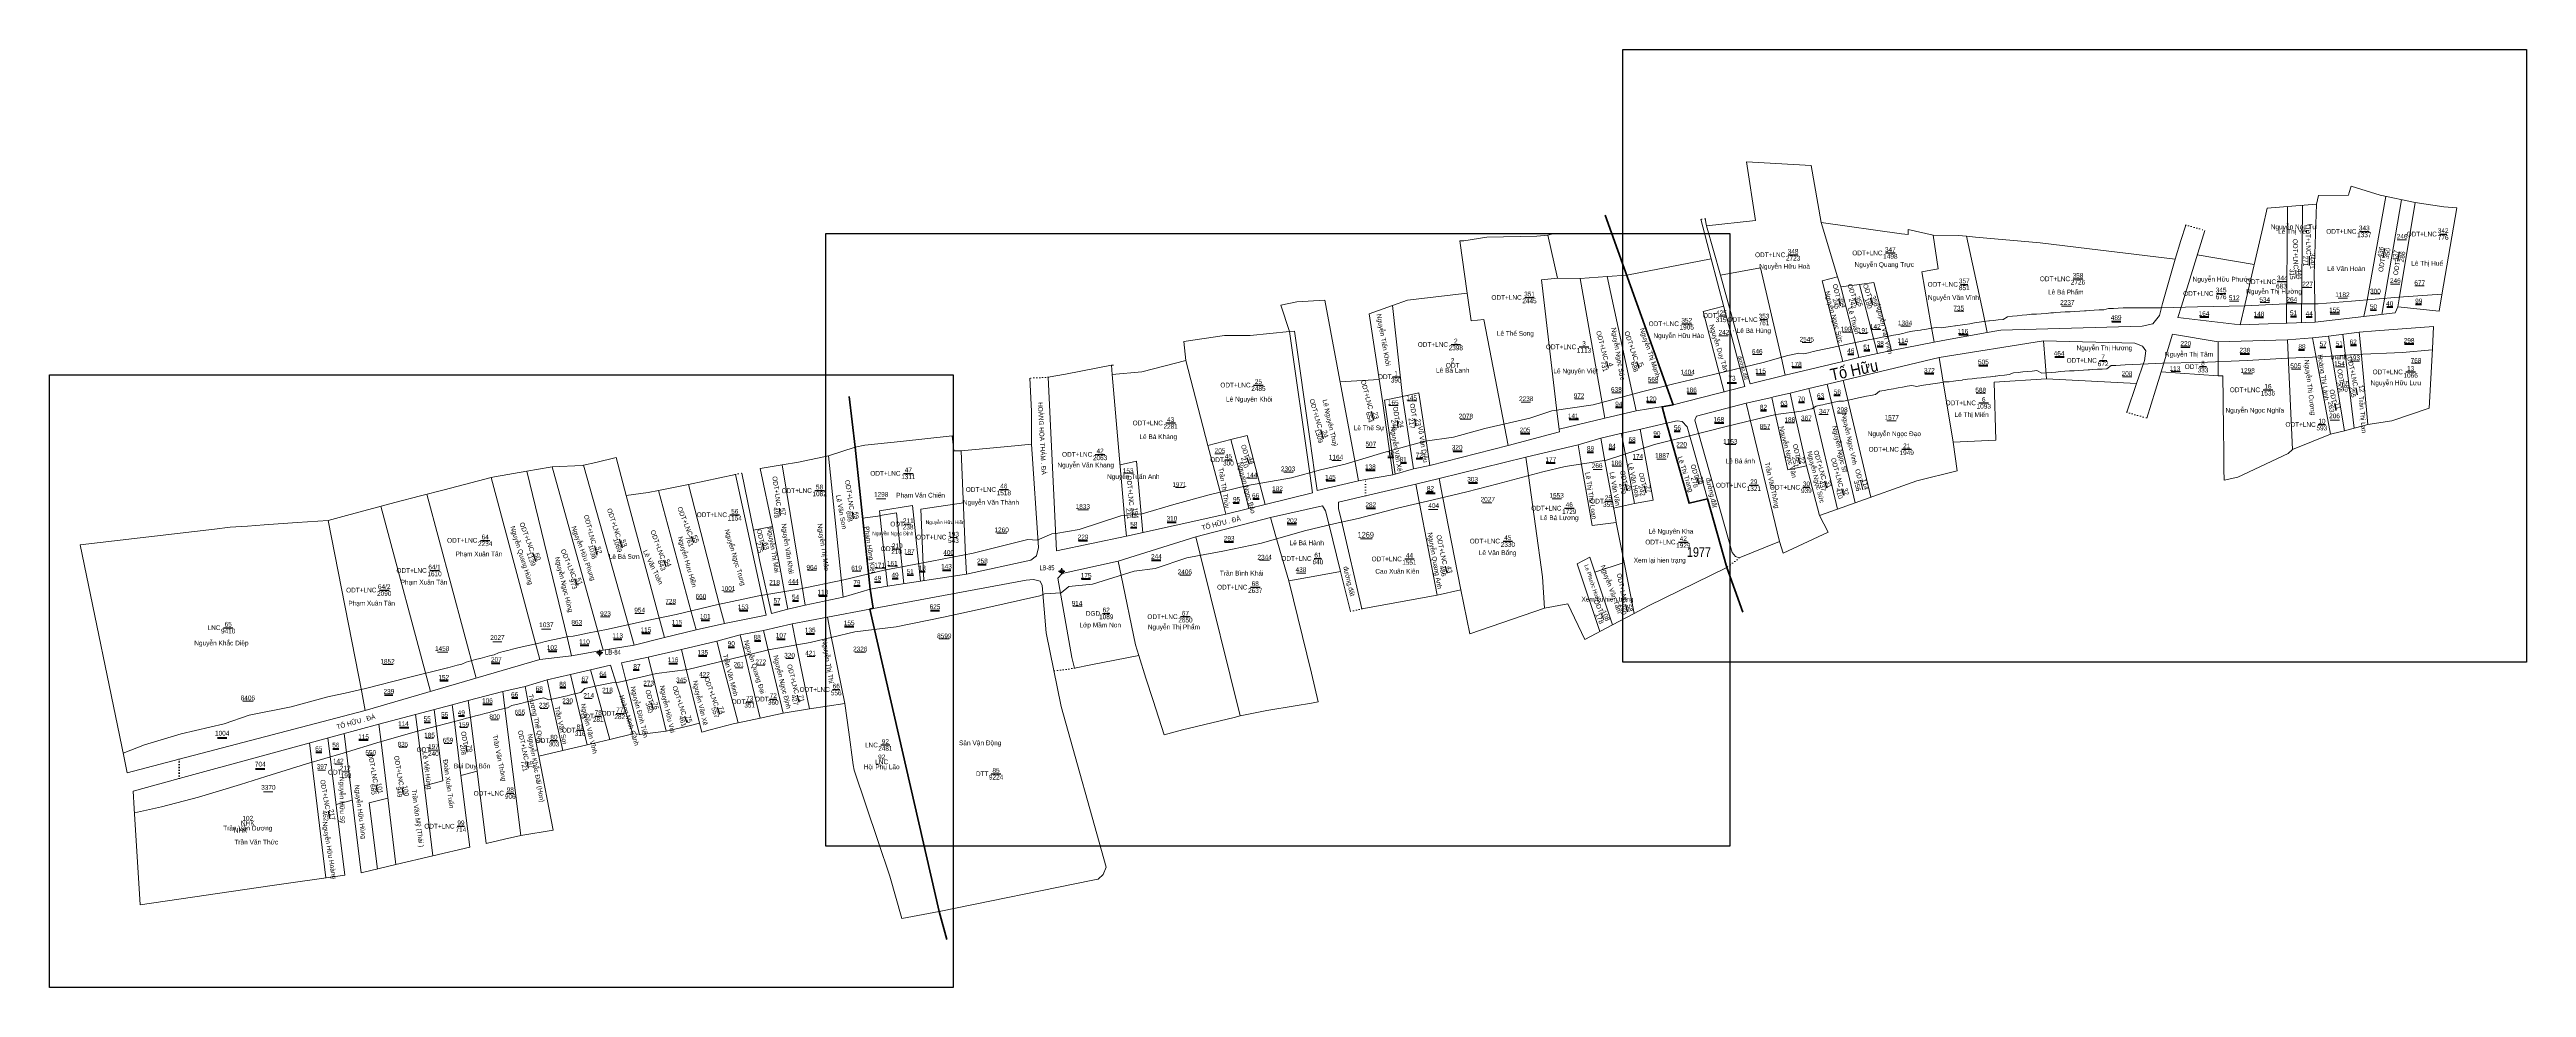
# Model space of a CAD drawing. Header units: metres. Extents: x 535945 to 536989, y 1836723 to 1837119.
import ezdxf
from ezdxf.enums import TextEntityAlignment as Align

# ---------------------------------------------------------------- set-up
doc = ezdxf.new("R2010")
doc.units = ezdxf.units.M
doc.header["$LTSCALE"] = 0.8
doc.linetypes.add('DOTTED', pattern=[1.5, 0.3, -1.2])
for name, color, linetype, lineweight in [('10', 7, 'Continuous', 13), ('12', 7, 'Continuous', 25), ('13', 7, 'Continuous', 25), ('14', 7, 'Continuous', 13), ('17', 7, 'Continuous', 13), ('2', 7, 'Continuous', 13), ('23', 7, 'Continuous', 13), ('54', 7, 'Continuous', 13), ('59', 7, 'Continuous', 13), ('8', 7, 'Continuous', 25)]:
    doc.layers.add(name, color=color, linetype=linetype, lineweight=lineweight)
for name, color, linetype in [('15', 7, 'Continuous'), ('28', 7, 'Continuous'), ('9', 7, 'Continuous')]:
    doc.layers.add(name, color=color, linetype=linetype)

msp = doc.modelspace()

# ---------------------------------------------------------------- hatches: boundary and pattern name
at = {"layer": '8'}
for points in [[(536372.1517, 1836898.7009, 1), (536371.7929, 1836898.7009, 1)], [(536177.4517, 1836864.3309, 1), (536177.0929, 1836864.3309, 1)]]:
    msp.add_hatch(color=256, dxfattribs=at).paths.add_polyline_path(points)

# ---------------------------------------------------------------- linework, layer by layer
at = {"layer": '10'}
for p, q in [((536664.46, 1837046.57), (536660.65, 1837071.2)), ((536660.65, 1837071.2), (536687.98, 1837069.66)), ((536692.07, 1837045.64), (536687.98, 1837069.66)), ((536900.94, 1837053.49), (536901.82, 1837057.12)), ((536915.53, 1837060.95), (536914.67, 1837058.3)), ((536915.53, 1837060.95), (536927.7, 1837057.16)), ((536922, 1837011.46), (536930.08, 1837056.66)), ((536942.53, 1837054.07), (536927.7, 1837057.16)), ((536936.74, 1837055.28), (536928.45, 1837006.98)), ((536643.84, 1837044.26), (536664.46, 1837046.57)), ((536643.84, 1837044.26), (536649.65, 1837023.48)), ((536692.07, 1837045.64), (536699.07, 1837022.79)), ((536725.94, 1837040.88), (536692.07, 1837045.64)), ((536843.79, 1837038.16), (536845.84, 1837044.64)), ((536878.29, 1837043.64), (536880.18, 1837051.76)), ((536900.94, 1837053.49), (536880.18, 1837051.76)), ((536954.64, 1837052.29), (536942.53, 1837054.07)), ((536960.05, 1837051.91), (536954.64, 1837052.29)), ((536539.82, 1837037.98), (536541.46, 1837038.03)), ((536542.86, 1837015.86), (536539.82, 1837037.98)), ((536576.97, 1837040.3), (536579.44, 1837041.13)), ((536576.97, 1837040.3), (536581.02, 1837022.29)), ((536739.39, 1837040.41), (536728.76, 1837042.74)), ((536750.02, 1837040.2), (536739.39, 1837040.41)), ((536784.4, 1837037.14), (536757.18, 1837039.58)), ((536841.28, 1837030.25), (536843.79, 1837038.16)), ((536853.82, 1837042.34), (536843.98, 1837010.44)), ((536601.97, 1837022.96), (536610.17, 1837023.54)), ((536610.17, 1837023.54), (536645.8, 1837030.34)), ((536653.78, 1837000), (536645.8, 1837030.34)), ((536656.11, 1837000), (536649.65, 1837023.48)), ((536471.17, 1837012.25), (536482.89, 1837012.98)), ((536471.17, 1837012.25), (536482.89, 1837012.98)), ((536511.5, 1837010.77), (536517.7, 1837013.03)), ((536517.7, 1837013.03), (536542.86, 1837015.86)), ((536581.02, 1837022.29), (536590.6, 1837022.16)), ((536581.02, 1837022.29), (536590.6, 1837022.16)), ((536601.97, 1837022.96), (536590.6, 1837022.16)), ((536601.97, 1837022.96), (536590.6, 1837022.16)), ((536700.37, 1837018.56), (536708.3, 1837019.59)), ((536471.17, 1837012.25), (536464.31, 1837010.9)), ((536471.17, 1837012.25), (536464.31, 1837010.9)), ((536467.99, 1836999.76), (536464.31, 1837010.9)), ((536501.58, 1837007.18), (536511.5, 1837010.77)), ((536507.16, 1836970.62), (536501.58, 1837007.18)), ((536515.7, 1836972.45), (536511.5, 1837010.77)), ((536834.74, 1837006.56), (536831.98, 1837002.96)), ((536843.98, 1837010.44), (536842.5, 1837005.64)), ((536842.5, 1837005.64), (536868.73, 1837002.65)), ((536868.73, 1837002.65), (536900.36, 1837003.72)), ((536920.91, 1837006.1), (536922, 1837011.46)), ((536934.08, 1837007.63), (536935.14, 1837010.22)), ((536935.14, 1837010.22), (536952.57, 1837008.35)), ((536423.5, 1836995.61), (536440.62, 1836998.11)), ((536424.33, 1836987.52), (536423.5, 1836995.61)), ((536440.62, 1836998.11), (536451.43, 1836998.11)), ((536451.43, 1836998.11), (536467.99, 1836999.76)), ((536701.27, 1836987.2), (536699.49, 1836994.07)), ((536721.77, 1836991.73), (536715.9, 1836990.49)), ((536721.77, 1836991.73), (536715.9, 1836990.49)), ((536739.71, 1836995.35), (536721.77, 1836991.73)), ((536739.71, 1836995.35), (536721.77, 1836991.73)), ((536741.85, 1836988.83), (536785.89, 1836995.87)), ((536766.18, 1837000), (536762.15, 1836999.4)), ((536766.18, 1837000), (536762.15, 1836999.4)), ((536767.92, 1837000.3), (536766.18, 1837000)), ((536840.26, 1836998.65), (536835.42, 1836982.73)), ((536840.26, 1836998.65), (536859.46, 1836995.48)), ((536859.46, 1836995.48), (536888.67, 1836996.23)), ((536888.67, 1836996.23), (536899.19, 1836997.04)), ((536918.92, 1836999.46), (536925.75, 1837000)), ((536925.75, 1837000), (536950.28, 1837001.94)), ((536925.75, 1837000), (536950.28, 1837001.94)), ((536392.93, 1836985.52), (536393.79, 1836985.66)), ((536392.93, 1836985.52), (536393.31, 1836981.59)), ((536393.31, 1836981.59), (536405.75, 1836982.84)), ((536405.75, 1836982.84), (536424.33, 1836987.52)), ((536433.65, 1836951.81), (536424.33, 1836987.52)), ((536677, 1836981.33), (536662.24, 1836977.73)), ((536677, 1836981.33), (536662.24, 1836977.73)), ((536677, 1836981.33), (536701.27, 1836987.2)), ((536741.85, 1836988.83), (536695.34, 1836977.77)), ((536701.27, 1836987.2), (536708.07, 1836988.84)), ((536715.9, 1836990.49), (536708.07, 1836988.84)), ((536715.9, 1836990.49), (536708.07, 1836988.84)), ((536825.07, 1836977.88), (536828.26, 1836987.1)), ((536835.42, 1836982.73), (536859.47, 1836981.13)), ((536515.7, 1836972.45), (536522.55, 1836973.97)), ((536629.75, 1836968.94), (536659.95, 1836976.55)), ((536629.75, 1836968.94), (536659.95, 1836976.55)), ((536671.97, 1836972.18), (536679.07, 1836973.8)), ((536825.07, 1836977.88), (536787.15, 1836979.85)), ((536859.47, 1836981.13), (536861.45, 1836981.12)), ((536359.33, 1836952.27), (536359.23, 1836966.16)), ((536581.64, 1836958.63), (536600.94, 1836963.3)), ((536600.94, 1836963.3), (536614.15, 1836966.29)), ((536614.15, 1836966.29), (536629.75, 1836968.94)), ((536614.84, 1836958.39), (536626.9, 1836961.11)), ((536922.61, 1836960.56), (536932.71, 1836962.13)), ((536932.71, 1836962.13), (536948.38, 1836967.52)), ((536273.78, 1836947.32), (536285.02, 1836951.07)), ((536285.02, 1836951.07), (536289.03, 1836951.85)), ((536285.02, 1836951.07), (536288.17, 1836921.15)), ((536289.03, 1836951.85), (536304.03, 1836953.49)), ((536304.03, 1836953.49), (536325.9, 1836955.83)), ((536433.65, 1836951.81), (536443.36, 1836954.21)), ((536527.18, 1836943.36), (536560.24, 1836951.7)), ((536560.24, 1836951.7), (536558.66, 1836959.79)), ((536560.24, 1836951.7), (536558.66, 1836959.79)), ((536567.68, 1836946.81), (536589.73, 1836952.04)), ((536589.73, 1836952.04), (536599.24, 1836954.85)), ((536765.8, 1836954.03), (536747.73, 1836953.18)), ((536889.03, 1836948.38), (536890.8, 1836950.12)), ((536890.8, 1836950.12), (536906.85, 1836956.54)), ((536906.85, 1836956.54), (536910.83, 1836957.5)), ((536156.38, 1836942.67), (536146.51, 1836940.9)), ((536237.17, 1836940.15), (536242.09, 1836916.13)), ((536244.85, 1836942.01), (536254.22, 1836943.6)), ((536250.11, 1836917.57), (536244.85, 1836942.01)), ((536254.22, 1836943.6), (536261.13, 1836944.77)), ((536261.13, 1836944.77), (536273.78, 1836947.32)), ((536512.53, 1836939.65), (536511.3, 1836948.36)), ((536511.57, 1836939.38), (536512.53, 1836939.65)), ((536512.53, 1836939.65), (536520.33, 1836941.84)), ((536520.33, 1836941.84), (536527.18, 1836943.36)), ((536531.1, 1836937.83), (536567.68, 1836946.81)), ((536691.45, 1836922.21), (536685.92, 1836943.16)), ((536867.74, 1836938.33), (536889.03, 1836948.38)), ((536111.67, 1836933.05), (536101.7, 1836930.5)), ((536104.4, 1836931.2), (536125.16, 1836853.7)), ((536131.51, 1836938.2), (536111.67, 1836933.05)), ((536197.68, 1836931.87), (536188.43, 1836930.63)), ((536202.06, 1836932.77), (536197.68, 1836931.87)), ((536214.75, 1836935.34), (536202.06, 1836932.77)), ((536497.16, 1836936.85), (536500, 1836937.35)), ((536500, 1836937.35), (536511.57, 1836939.38)), ((536500, 1836937.35), (536511.57, 1836939.38)), ((536521.25, 1836935.49), (536500, 1836930.55)), ((536531.1, 1836937.83), (536521.25, 1836935.49)), ((536636.45, 1836927.44), (536644.25, 1836929.21)), ((536861.95, 1836937.08), (536867.74, 1836938.33)), ((536070.57, 1836922.25), (536062.86, 1836920.2)), ((536085.05, 1836926.13), (536105.95, 1836848.11)), ((536295.51, 1836922.11), (536288.17, 1836921.15)), ((536399.28, 1836913.48), (536441.23, 1836922.78)), ((536605.51, 1836920.42), (536605.72, 1836919.24)), ((536698.98, 1836924.9), (536691.45, 1836922.21)), ((536706.51, 1836927.6), (536698.98, 1836924.9)), ((535976.63, 1836820.85), (535958.36, 1836909.93)), ((536028.83, 1836917.81), (536021.5, 1836917.3)), ((536035.81, 1836918.3), (536028.83, 1836917.81)), ((536242.09, 1836916.13), (536250.11, 1836917.57)), ((536489.59, 1836898.59), (536479.61, 1836896.81)), ((536596.78, 1836898.36), (536609.07, 1836902.39)), ((536596.78, 1836898.36), (536604.14, 1836876.22)), ((536263.88, 1836884.45), (536279.89, 1836887.82)), ((536291.32, 1836891.27), (536279.89, 1836887.82)), ((536291.32, 1836891.27), (536298.57, 1836892.41)), ((536298.57, 1836892.41), (536331.86, 1836897.47)), ((536479.61, 1836896.81), (536467.8, 1836894.65)), ((536498.56, 1836882.97), (536530.23, 1836888.61)), ((536530.23, 1836888.61), (536540.23, 1836890.89)), ((536544.09, 1836872.37), (536540.23, 1836890.89)), ((536256.55, 1836882.84), (536263.88, 1836884.45)), ((536273.24, 1836879.36), (536291.15, 1836882.8)), ((536544.09, 1836872.37), (536575.54, 1836883.14)), ((536604.14, 1836876.22), (536613.36, 1836881.02)), ((536204.55, 1836870.77), (536217.95, 1836874.09)), ((536229.83, 1836876.76), (536217.95, 1836874.09)), ((536404.51, 1836863.29), (536403.09, 1836867.77)), ((536592.57, 1836869.95), (536604.14, 1836876.22)), ((536152.05, 1836861.52), (536078.46, 1836840.11)), ((536164.99, 1836855.3), (536173.41, 1836857.22)), ((536197.73, 1836862.6), (536211.73, 1836865.84)), ((536376.22, 1836862.43), (536377.4, 1836857.88)), ((536407.54, 1836853.76), (536404.51, 1836863.29)), ((536145.81, 1836850.21), (536136.38, 1836848.11)), ((536155.08, 1836852.94), (536145.81, 1836850.21)), ((536164.99, 1836855.3), (536155.08, 1836852.94)), ((536191.27, 1836830.23), (536184.28, 1836851.55)), ((536078.46, 1836840.11), (536000, 1836819.54)), ((536235.6, 1836834.94), (536244.85, 1836836.9)), ((536244.85, 1836836.9), (536254.63, 1836838.98)), ((536254.63, 1836838.98), (536265.74, 1836840.73)), ((536265.74, 1836840.73), (536280.66, 1836843.08)), ((536458.44, 1836840.07), (536447.21, 1836837.78)), ((536000, 1836811.38), (536067.57, 1836829.89)), ((536054.93, 1836826.43), (536061.87, 1836769.57)), ((536062.72, 1836828.56), (536069.79, 1836770.72)), ((536069.55, 1836830.43), (536076.73, 1836771.67)), ((536161.72, 1836823.19), (536172, 1836825.64)), ((536172, 1836825.64), (536181.57, 1836827.92)), ((536181.57, 1836827.92), (536191.27, 1836830.23)), ((536194.11, 1836829.94), (536205.3, 1836831.39)), ((536233.49, 1836834.4), (536235.6, 1836834.94)), ((536415.14, 1836829.82), (536422.99, 1836831.95)), ((535978.08, 1836813.79), (536000, 1836819.54)), ((536000, 1836819.54), (535978.08, 1836813.79)), ((536118.8, 1836812.71), (536125.58, 1836814.5)), ((536125.58, 1836814.5), (536129.36, 1836784.09)), ((536151.57, 1836820.77), (536161.72, 1836823.19)), ((536157.66, 1836789.68), (536151.57, 1836820.77)), ((536284.51, 1836814.94), (536284.09, 1836817.12)), ((536000, 1836811.38), (535980.61, 1836806.07)), ((535980.61, 1836806.07), (536000, 1836811.38)), ((536087.99, 1836803.08), (536080.16, 1836801.24)), ((536080.16, 1836801.24), (536083.58, 1836773.28)), ((536137.14, 1836785.93), (536129.36, 1836784.09)), ((536143.98, 1836787.45), (536137.14, 1836785.93)), ((536143.98, 1836787.45), (536157.66, 1836789.68)), ((536122.55, 1836782.48), (536106.98, 1836778.81)), ((536039.18, 1836766.27), (535983.62, 1836758.19)), ((536069.79, 1836770.72), (536039.18, 1836766.27)), ((536304.58, 1836752.38), (536299.62, 1836770.27)), ((536304.58, 1836752.38), (536299.62, 1836770.27)), ((536320.42, 1836755.42), (536385.16, 1836768.55))]:
    msp.add_line(p, q, dxfattribs=at)
for points in [[(536914.67, 1837058.3), (536914.33, 1837057.22), (536901.82, 1837057.12)], [(536900.36, 1837003.72), (536900.16, 1837012.88), (536899.92, 1837023.91), (536900.94, 1837053.49)], [(536935.14, 1837010.22), (536935.85, 1837014.44), (536942.53, 1837054.07)], [(536952.57, 1837008.35), (536953.75, 1837015.21), (536960.05, 1837051.91)], [(536541.46, 1837038.03), (536551.23, 1837039.53), (536572.28, 1837039.89), (536576.97, 1837040.3)], [(536728.76, 1837042.74), (536728.8, 1837040.7), (536725.94, 1837040.88)], [(536734.5, 1837024.96), (536741.39, 1837026.17), (536739.39, 1837040.41)], [(536757.18, 1837039.58), (536753.38, 1837039.91), (536750.02, 1837040.2)], [(536753.38, 1837039.91), (536760.53, 1837006.87), (536762.15, 1836999.4)], [(536841.28, 1837030.25), (536812.2, 1837033.77), (536805.25, 1837034.61), (536784.4, 1837037.14)], [(536868.73, 1837002.65), (536870.82, 1837011.61), (536878.29, 1837043.64)], [(536601.97, 1837022.96), (536610.17, 1837023.54), (536627.12, 1836976.28), (536629.75, 1836968.94)], [(536610.17, 1837023.54), (536627.12, 1836976.28), (536627.12, 1836976.27), (536629.75, 1836968.94)], [(536649.65, 1837023.48), (536666.62, 1837026.64), (536675.36, 1836988.48), (536677, 1836981.33)], [(536734.5, 1837024.96), (536738.35, 1837003.07), (536739.71, 1836995.35)], [(536841.28, 1837030.25), (536836, 1837011.53), (536834.74, 1837006.56)], [(536497.16, 1836936.85), (536495.71, 1836944.59), (536482.89, 1837012.98)], [(536501.58, 1837007.18), (536511.5, 1837010.77), (536517.7, 1837013.03), (536542.86, 1837015.86)], [(536558.66, 1836959.79), (536549.88, 1837004.82), (536544.54, 1837004.3), (536542.86, 1837015.86)], [(536558.66, 1836959.79), (536549.88, 1837004.82), (536544.54, 1837004.3), (536542.86, 1837015.86)], [(536581.02, 1837022.29), (536574.23, 1837021.52), (536580.87, 1836965.15), (536581.64, 1836958.63)], [(536581.02, 1837022.29), (536574.23, 1837021.52), (536580.87, 1836965.15), (536581.64, 1836958.63)], [(536590.6, 1837022.16), (536599.81, 1836969.71), (536600.94, 1836963.3)], [(536614.15, 1836966.29), (536612.75, 1836972.82), (536601.97, 1837022.96)], [(536699.49, 1836994.07), (536692.49, 1837021.08), (536699.07, 1837022.79), (536700.37, 1837018.56)], [(536708.07, 1836988.84), (536706.31, 1836995.65), (536700.37, 1837018.56)], [(536708.3, 1837019.59), (536714.37, 1837020.37), (536719.94, 1836998.81), (536721.77, 1836991.73)], [(536708.3, 1837019.59), (536714.08, 1836997.45), (536715.9, 1836990.49)], [(536392.93, 1836985.52), (536393.31, 1836981.59), (536405.75, 1836982.84), (536424.33, 1836987.52), (536423.5, 1836995.61), (536440.62, 1836998.11), (536451.43, 1836998.11), (536467.99, 1836999.76), (536464.31, 1837010.9)], [(536511.57, 1836939.38), (536507.16, 1836970.62), (536501.58, 1837007.18)], [(536767.92, 1837000.3), (536827.47, 1837001.98), (536831.98, 1837002.96)], [(536478.63, 1836940.47), (536476.63, 1836954.58), (536470.13, 1836999.97), (536467.99, 1836999.76), (536476.6, 1836939.98)], [(536762.15, 1836999.4), (536744.9, 1836996.32), (536739.71, 1836995.35)], [(536762.15, 1836999.4), (536744.9, 1836996.32), (536739.71, 1836995.35)], [(536787.15, 1836979.85), (536786.58, 1836987.09), (536785.89, 1836995.87)], [(536785.89, 1836995.87), (536824.39, 1836994.81), (536827.59, 1836993.56), (536828.92, 1836991.61)], [(536859.46, 1836995.48), (536859.46, 1836988.52), (536859.47, 1836981.13)], [(536890.8, 1836950.12), (536888.97, 1836989.83), (536888.67, 1836996.23)], [(536899.19, 1836997.04), (536906.02, 1836997.87), (536918.92, 1836999.46)], [(536906.85, 1836956.54), (536900.46, 1836990.34), (536899.19, 1836997.04)], [(536906.02, 1836997.87), (536907.23, 1836990.64), (536912.68, 1836957.98)], [(536922.61, 1836960.56), (536919.7, 1836991.2), (536918.92, 1836999.46)], [(536948.38, 1836967.52), (536949.76, 1836992.53), (536950.28, 1837001.94)], [(536366.32, 1836980.47), (536373.66, 1836981.86), (536392.93, 1836985.52)], [(536393.31, 1836981.59), (536398.68, 1836920.34), (536399.28, 1836913.48)], [(536677, 1836981.33), (536701.27, 1836987.2), (536708.07, 1836988.84)], [(536747.73, 1836953.18), (536743.13, 1836981.08), (536741.85, 1836988.83)], [(536828.26, 1836987.1), (536828.35, 1836987.36), (536828.92, 1836991.61)], [(536835.42, 1836982.73), (536833.04, 1836975.08), (536829.38, 1836963.29)], [(536366.32, 1836980.47), (536369.84, 1836907.34), (536399.28, 1836913.48)], [(536511.3, 1836948.36), (536508.12, 1836970.89), (536515.7, 1836972.45)], [(536515.7, 1836972.45), (536519.06, 1836950.23), (536520.33, 1836941.84)], [(536522.55, 1836973.97), (536525.89, 1836951.88), (536527.18, 1836943.36)], [(536660.56, 1836969.57), (536671.27, 1836972.02), (536671.97, 1836972.18)], [(536685.92, 1836943.16), (536678.08, 1836941.55), (536672.91, 1836964.66), (536671.27, 1836972.02)], [(536695.34, 1836977.77), (536686.98, 1836975.8), (536679.07, 1836973.8)], [(536679.07, 1836973.8), (536680.67, 1836966.63), (536685.92, 1836943.16)], [(536686.98, 1836975.8), (536688.7, 1836968.49), (536698.98, 1836924.9)], [(536765.8, 1836954.03), (536765.06, 1836978.36), (536787.15, 1836979.85)], [(536861.45, 1836981.12), (536861.56, 1836971.06), (536861.72, 1836957.72), (536861.81, 1836949.67), (536861.9, 1836941.71), (536861.95, 1836937.08)], [(536644.25, 1836929.21), (536635.64, 1836959.57), (536633.51, 1836961.84), (536631.37, 1836962.13), (536626.9, 1836961.11)], [(536626.9, 1836961.11), (536629.03, 1836953.6), (536636.45, 1836927.44)], [(536674.6, 1836911.32), (536657.62, 1836904.36), (536656, 1836904.97), (536654.61, 1836906.71), (536638.92, 1836962.38), (536639.58, 1836964.14), (536660.56, 1836969.57)], [(536674.6, 1836911.32), (536662.39, 1836961.99), (536660.56, 1836969.57)], [(536910.83, 1836957.5), (536912.68, 1836957.98), (536922.61, 1836960.56)], [(536325.9, 1836955.83), (536326.48, 1836949.44), (536329.6, 1836949.48)], [(536329.6, 1836949.48), (536352.28, 1836951.61), (536359.33, 1836952.27)], [(536331.86, 1836897.47), (536359.04, 1836903.47), (536361.38, 1836905.22), (536362.19, 1836908.81), (536359.33, 1836952.27)], [(536441.23, 1836922.78), (536439.16, 1836930.7), (536433.65, 1836951.81)], [(536450.94, 1836925.18), (536448.85, 1836933.18), (536443.36, 1836954.21), (536450.15, 1836955.9)], [(536457.73, 1836926.87), (536455.63, 1836934.91), (536450.15, 1836955.9)], [(536560.24, 1836951.7), (536581.85, 1836957.44), (536581.64, 1836958.63)], [(536560.24, 1836951.7), (536581.85, 1836957.44), (536581.64, 1836958.63)], [(536605.72, 1836919.24), (536595.56, 1836918.02), (536591.03, 1836944.44), (536589.73, 1836952.04)], [(536599.24, 1836954.85), (536607.04, 1836956.62), (536614.84, 1836958.39)], [(536599.24, 1836954.85), (536600.71, 1836946.77), (536605.51, 1836920.42)], [(536747.73, 1836953.18), (536749.4, 1836941.02), (536732.5, 1836936.89), (536706.51, 1836927.6)], [(536146.51, 1836940.9), (536132.99, 1836938.47), (536131.51, 1836938.2)], [(536146.51, 1836940.9), (536163.67, 1836870.46), (536165.44, 1836863.18)], [(536178.79, 1836865.46), (536176.69, 1836872.99), (536157.19, 1836942.71), (536156.38, 1836942.67)], [(536170.46, 1836943.45), (536170, 1836943.35), (536157.19, 1836942.71)], [(536175.58, 1836944.55), (536170.46, 1836943.45), (536189.52, 1836875.65), (536191.78, 1836867.62)], [(536188.43, 1836930.63), (536184.25, 1836946.74), (536175.58, 1836944.55)], [(536245.62, 1836888.55), (536234.54, 1836939.47), (536214.75, 1836935.34)], [(536263.88, 1836884.45), (536262.59, 1836892.33), (536254.22, 1836943.6)], [(536279.89, 1836887.82), (536279.06, 1836895.89), (536273.78, 1836947.32)], [(536331.86, 1836897.47), (536331.52, 1836905.3), (536329.6, 1836949.48)], [(536476.6, 1836939.98), (536477.77, 1836931.83), (536457.73, 1836926.87)], [(536497.16, 1836936.85), (536479.73, 1836932.73), (536478.63, 1836940.47)], [(536575.54, 1836883.14), (536574.7, 1836896.38), (536568.76, 1836939.07), (536567.68, 1836946.81)], [(536101.7, 1836930.5), (536090.86, 1836927.68), (536070.57, 1836922.25)], [(536131.51, 1836938.2), (536150.48, 1836867.39), (536152.05, 1836861.52)], [(536188.43, 1836930.63), (536202.46, 1836878.53), (536204.55, 1836870.77)], [(536217.95, 1836874.09), (536215.89, 1836881.71), (536202.06, 1836932.77)], [(536214.75, 1836935.34), (536227.84, 1836884.49), (536229.83, 1836876.76)], [(536500, 1836930.55), (536488.64, 1836927.91), (536488.67, 1836925.22), (536489.88, 1836920.03), (536498.56, 1836882.97)], [(536530.23, 1836888.61), (536522.69, 1836927.95), (536521.25, 1836935.49)], [(536531.1, 1836937.83), (536532.56, 1836930.33), (536540.23, 1836890.89)], [(536613.36, 1836881.02), (536619.41, 1836884.17), (536652.42, 1836900.38), (536644.25, 1836929.21)], [(536062.86, 1836920.2), (536049.78, 1836919.28), (536035.81, 1836918.3)], [(536062.86, 1836920.2), (536076.95, 1836847.84), (536078.46, 1836840.11)], [(536288.17, 1836921.15), (536290.57, 1836898.35), (536291.32, 1836891.27)], [(536395.85, 1836903.05), (536428.48, 1836913.23), (536459.95, 1836921.38)], [(536441.23, 1836922.78), (536450.94, 1836925.18), (536457.73, 1836926.87)], [(536459.95, 1836921.38), (536481.88, 1836926.32), (536483.2, 1836924.25), (536484.57, 1836918.76), (536489.59, 1836898.59)], [(536459.95, 1836921.38), (536462.3, 1836913.38), (536467.8, 1836894.65)], [(536613.36, 1836881.02), (536609.07, 1836902.39), (536605.72, 1836919.24)], [(536674.6, 1836911.32), (536676.06, 1836906.44), (536695.05, 1836915.18), (536691.45, 1836922.21)], [(535958.36, 1836909.93), (536014.89, 1836916.53), (536021.5, 1836917.3)], [(535978.08, 1836813.79), (535976.63, 1836820.85), (535958.36, 1836909.93)], [(536256.55, 1836882.84), (536249.69, 1836880.92), (536244.78, 1836902.85), (536242.09, 1836916.13)], [(536250.11, 1836917.57), (536255.09, 1836890.71), (536256.55, 1836882.84)], [(536428.48, 1836913.23), (536430.46, 1836905.25), (536447.21, 1836837.78)], [(536395.85, 1836903.05), (536372.14, 1836897.84), (536370.34, 1836895.77), (536376.22, 1836862.43)], [(536395.85, 1836903.05), (536397.11, 1836896.91), (536403.09, 1836867.77)], [(536229.83, 1836876.76), (536247.43, 1836880.23), (536245.62, 1836888.55)], [(536385.16, 1836768.55), (536387.31, 1836768.99), (536389.43, 1836771), (536390.8, 1836774.13), (536371.84, 1836841.7), (536365.5, 1836872.82), (536363.82, 1836892.81), (536362.98, 1836894.55), (536360.08, 1836895.22), (536357.1, 1836895.04), (536291.15, 1836882.8)], [(536467.8, 1836894.65), (536477.36, 1836855.82), (536480.06, 1836843.74), (536477.36, 1836843.21)], [(536273.24, 1836879.36), (536258.38, 1836876.53), (536246.3, 1836873.81), (536236.44, 1836872), (536226.65, 1836869.32), (536211.73, 1836865.84)], [(536280.66, 1836843.08), (536274.76, 1836871.94), (536273.24, 1836879.36)], [(536291.15, 1836882.8), (536292.75, 1836875.83), (536320.42, 1836755.42)], [(536575.54, 1836883.14), (536585.36, 1836885.02), (536592.57, 1836869.95)], [(536152.05, 1836861.52), (536165.44, 1836863.18), (536178.79, 1836865.46), (536191.78, 1836867.62), (536204.55, 1836870.77)], [(536226.65, 1836869.32), (536228.66, 1836861.6), (536235.6, 1836834.94)], [(536236.44, 1836872), (536238.4, 1836863.83), (536244.85, 1836836.9)], [(536246.3, 1836873.81), (536248.16, 1836866.05), (536254.63, 1836838.98)], [(536258.38, 1836876.53), (536259.98, 1836868.75), (536265.74, 1836840.73)], [(536184.28, 1836851.55), (536181.79, 1836859.14), (536173.41, 1836857.22)], [(536181.57, 1836827.92), (536175.47, 1836849.83), (536173.41, 1836857.22)], [(536197.73, 1836862.6), (536186.43, 1836860.1), (536188.4, 1836852.36), (536194.11, 1836829.94)], [(536219.29, 1836834.67), (536215.52, 1836833.79), (536205.3, 1836831.39), (536199.61, 1836854.85), (536197.73, 1836862.6)], [(536211.73, 1836865.84), (536213.62, 1836858.05), (536219.29, 1836834.67), (536220.29, 1836831)], [(536377.4, 1836857.88), (536384.31, 1836859.26), (536404.51, 1836863.29)], [(536136.38, 1836848.11), (536121.88, 1836844.27), (536115.11, 1836842.48), (536099.64, 1836838.39), (536084.18, 1836834.29), (536067.57, 1836829.89)], [(536136.38, 1836848.11), (536137.26, 1836841.09), (536143.98, 1836787.45)], [(536151.57, 1836820.77), (536147.13, 1836843.46), (536145.81, 1836850.21)], [(536155.08, 1836852.94), (536156.69, 1836845.73), (536161.72, 1836823.19)], [(536172, 1836825.64), (536166.69, 1836848.11), (536164.99, 1836855.3)], [(536415.14, 1836829.82), (536410.57, 1836844.23), (536407.54, 1836853.76)], [(536099.64, 1836838.39), (536100.55, 1836830.99), (536106.98, 1836778.81), (536091.41, 1836775.13), (536076.73, 1836771.67)], [(536115.11, 1836842.48), (536116.01, 1836835.24), (536118.8, 1836812.71), (536122.55, 1836782.48)], [(536121.88, 1836844.27), (536122.77, 1836837.1), (536125.58, 1836814.5)], [(536284.09, 1836817.12), (536282.26, 1836831), (536280.66, 1836843.08)], [(536447.21, 1836837.78), (536444.74, 1836837.19), (536422.99, 1836831.95)], [(536477.36, 1836843.21), (536470.45, 1836842.06), (536458.44, 1836840.07)], [(536084.18, 1836834.29), (536085.1, 1836826.74), (536091.41, 1836775.13)], [(536220.29, 1836831), (536223.81, 1836831.91), (536233.49, 1836834.4)], [(536299.62, 1836770.27), (536294.67, 1836784.9), (536289.58, 1836799.96), (536284.51, 1836814.94)], [(535983.62, 1836758.19), (535981.07, 1836798.75), (535980.61, 1836806.07)]]:
    msp.add_lwpolyline(points, dxfattribs=at)
at = {"layer": '12'}
for points in [[(536608.47, 1836860.38), (536608.47, 1837118.58), (536989.41, 1837118.58), (536989.41, 1836860.38)], [(536272.66, 1836782.88), (536272.66, 1837041.08), (536653.6, 1837041.08), (536653.6, 1836782.88)], [(535945.38, 1836723.38), (535945.38, 1836981.58), (536326.32, 1836981.58), (536326.32, 1836723.38)]]:
    msp.add_lwpolyline(points, close=True, dxfattribs=at)
at = {"layer": '13'}
for p, q in [((536919.03, 1837041.96), (536923.07, 1837041.96)), ((536928.96, 1837030.79), (536929.69, 1837034.76)), ((536952.77, 1837040.84), (536955.84, 1837040.84)), ((536678.28, 1837032.1), (536682.32, 1837032.1)), ((536719.27, 1837032.87), (536723.31, 1837032.87)), ((536897.75, 1837031.57), (536897.85, 1837027.53)), ((536935.2, 1837029.39), (536935.93, 1837033.36)), ((536567.17, 1837014.12), (536571.22, 1837014.12)), ((536699.42, 1837013.5), (536700.13, 1837010.54)), ((536706.12, 1837013.86), (536707.12, 1837010.98)), ((536712.74, 1837013.91), (536713.77, 1837011.02)), ((536750.88, 1837019.64), (536753.99, 1837019.64)), ((536798.32, 1837021.97), (536802.39, 1837021.97)), ((536858.71, 1837015.81), (536862.72, 1837015.81)), ((536884.4, 1837020.78), (536888.44, 1837020.78)), ((536633.44, 1837003.04), (536637.49, 1837003.04)), ((536666.48, 1837004.81), (536669.55, 1837004.81)), ((536536.11, 1836994.31), (536540.15, 1836994.31)), ((536590.14, 1836993.3), (536594.18, 1836993.3)), ((536601.65, 1836987.15), (536602.38, 1836984.36)), ((536614.3, 1836987.17), (536615.23, 1836984.28)), ((536809.49, 1836987.61), (536812.52, 1836987.61)), ((536851.57, 1836985), (536854.6, 1836985)), ((536938.57, 1836982.75), (536942.64, 1836982.75)), ((536452.9, 1836977.21), (536456.95, 1836977.21)), ((536511.46, 1836980.71), (536514.49, 1836980.71)), ((536878.41, 1836975.22), (536882.48, 1836975.22)), ((536917.49, 1836976.09), (536918.1, 1836973.12)), ((536415.9, 1836961.23), (536419.94, 1836961.23)), ((536502.47, 1836966.26), (536503.5, 1836962.35)), ((536513.39, 1836962.23), (536513.76, 1836959.19)), ((536520.7, 1836962.94), (536521.13, 1836959.9)), ((536758.64, 1836969.72), (536762.68, 1836969.72)), ((536901.63, 1836960.55), (536904.65, 1836960.52)), ((536481.16, 1836958.42), (536482.28, 1836954.57)), ((536726.14, 1836950.16), (536730.21, 1836950.16)), ((536305.35, 1836940), (536309.39, 1836940)), ((536386.18, 1836947.99), (536390.22, 1836947.99)), ((536440.78, 1836945.75), (536443.81, 1836945.75)), ((536450.11, 1836946.74), (536450.97, 1836943.83)), ((536682.36, 1836946.78), (536682.98, 1836943.97)), ((536267.94, 1836932.78), (536271.97, 1836932.81)), ((536345.6, 1836933.2), (536349.64, 1836933.2)), ((536609.53, 1836935.55), (536610.15, 1836932.58)), ((536617.55, 1836934.78), (536618.29, 1836931.84)), ((536639.64, 1836938.44), (536640.54, 1836935.5)), ((536661.81, 1836935.02), (536665.69, 1836935.02)), ((536684.4, 1836934.14), (536687.4, 1836934.14)), ((536693.53, 1836936.8), (536694.37, 1836933.85)), ((536700.73, 1836933.65), (536701.52, 1836930.76)), ((536232.19, 1836922.56), (536236.2, 1836922.56)), ((536252.91, 1836925.3), (536253.33, 1836922.3)), ((536283.69, 1836923.78), (536284.15, 1836920.79)), ((536583.92, 1836925.32), (536587.96, 1836925.32)), ((536600.92, 1836928.3), (536603.97, 1836928.3)), ((536126.97, 1836911.78), (536131.02, 1836911.78)), ((536175.03, 1836909.51), (536176.08, 1836905.57)), ((536185.45, 1836912.38), (536186.7, 1836908.57)), ((536215.76, 1836913.56), (536216.83, 1836910.88)), ((536245.7, 1836910.8), (536246.34, 1836907.82)), ((536558.04, 1836911.47), (536562.08, 1836911.47)), ((536632.02, 1836911.07), (536636.03, 1836911.07)), ((536105.63, 1836899.08), (536109.68, 1836899.08)), ((536148.96, 1836906.67), (536150.33, 1836902.9)), ((536204.1, 1836903.53), (536205.14, 1836900.69)), ((536478.48, 1836904.13), (536481.51, 1836904.13)), ((536516.63, 1836903.95), (536520.51, 1836903.95)), ((536533.71, 1836900.88), (536534.35, 1836897.88)), ((536084.42, 1836890.83), (536088.47, 1836890.83)), ((536166.7, 1836895.74), (536167.84, 1836892.94)), ((536451.53, 1836892.06), (536455.6, 1836892.06)), ((536389.27, 1836880.98), (536392.3, 1836880.98)), ((536422.13, 1836879.62), (536426.17, 1836879.62)), ((536609.7, 1836884.68), (536610.32, 1836881.72)), ((536018.66, 1836874.98), (536022.7, 1836874.98)), ((536260.49, 1836846.57), (536261.24, 1836843.6)), ((536275.44, 1836848.92), (536278.51, 1836848.92)), ((536175.22, 1836837.72), (536178.1, 1836837.72)), ((536184.24, 1836838.88), (536187.27, 1836838.88)), ((536199.03, 1836843.43), (536199.87, 1836840.5)), ((536213.01, 1836837.72), (536213.97, 1836835)), ((536226.74, 1836841.49), (536227.76, 1836838.59)), ((536239.07, 1836843.79), (536241.95, 1836843.79)), ((536248.9, 1836844.91), (536251.93, 1836844.91)), ((536120.81, 1836825.51), (536121.32, 1836822.52)), ((536156.45, 1836827.38), (536159.48, 1836827.38)), ((536167.51, 1836831.8), (536170.58, 1836831.8)), ((536295.73, 1836825.54), (536299.61, 1836825.54)), ((536146.56, 1836818.57), (536147.15, 1836815.75)), ((536082.95, 1836808.74), (536083.48, 1836805.76)), ((536093.88, 1836807.65), (536094.4, 1836804.66)), ((536138.04, 1836805.27), (536141.1, 1836805.3)), ((536342.34, 1836813.42), (536346.35, 1836813.42)), ((536062.79, 1836797.6), (536063.32, 1836794.62)), ((536117.22, 1836791.31), (536120.29, 1836791.31))]:
    msp.add_line(p, q, dxfattribs=at)
at = {"layer": '14', "lineweight": 25}
msp.add_line((536908.45, 1836969.42), (536909.03, 1836966.44), dxfattribs=at)
at = {"layer": '14'}
msp.add_line((536601.67, 1836945.49), (536584.29, 1836942.83), dxfattribs=at)
for points in [[(536953.8, 1837015.49), (536935.62, 1837014.23), (536915.67, 1837012.53), (536901.61, 1837011.46)], [(536840.6, 1837009.91), (536835.11, 1837009.79), (536819.39, 1837009.68), (536817.36, 1837009.6), (536815.32, 1837009.51), (536813.29, 1837009.42), (536811.28, 1837008.95), (536809.25, 1837008.85), (536807.22, 1837008.74), (536805.19, 1837008.62), (536803.79, 1837008.54), (536803.16, 1837008.51), (536801.13, 1837008.38), (536799.11, 1837008.25), (536797.08, 1837008.11), (536795.04, 1837008.04), (536793.02, 1837007.89), (536790.99, 1837007.74), (536789.99, 1837007.66), (536788.97, 1837007.58), (536786.94, 1837007.41), (536784.91, 1837007.24), (536782.89, 1837007.06), (536780.85, 1837007.02), (536778.83, 1837006.83), (536776.8, 1837006.64), (536774.78, 1837006.43), (536774.76, 1837006.43), (536772.76, 1837006.23), (536770.73, 1837006.01), (536768.81, 1837004.9), (536766.79, 1837004.67), (536764.77, 1837004.44), (536763.04, 1837004.24), (536762.76, 1837004.21), (536760.74, 1837003.97), (536758.73, 1837003.72), (536756.71, 1837003.47), (536754.73, 1837002.95), (536752.72, 1837002.68), (536750.71, 1837002.41), (536748.7, 1837002.14), (536748.4, 1837002.1), (536746.68, 1837001.85), (536744.68, 1837001.57), (536742.67, 1837001.28), (536740.59, 1837001.42), (536738.59, 1837001.12), (536736.58, 1837000.81), (536734.57, 1837000.49), (536733.96, 1837000.39), (536732.57, 1837000.17), (536730.56, 1836999.85), (536728.56, 1836999.51), (536726.6, 1836998.89), (536724.6, 1836998.55), (536722.6, 1836998.2), (536720.6, 1836997.84), (536719.88, 1836997.71), (536718.61, 1836997.48), (536716.61, 1836997.11), (536714.61, 1836996.74), (536712.62, 1836996.36), (536710.64, 1836995.92), (536708.64, 1836995.53)], [(536901.62, 1837011.46), (536888, 1837011.46), (536870.88, 1837010.56), (536850.74, 1837010.14), (536840.6, 1837009.91)], [(536708.64, 1836995.53), (536706.65, 1836995.13), (536704.66, 1836994.73), (536703.24, 1836994.44), (536702.67, 1836994.32), (536700.68, 1836993.91), (536698.7, 1836993.49), (536696.71, 1836993.07), (536694.73, 1836992.61), (536692.75, 1836992.18), (536690.77, 1836991.73), (536688.79, 1836991.29), (536687.72, 1836991.05), (536686.81, 1836990.83), (536684.83, 1836990.38), (536682.67, 1836990.71), (536680.69, 1836990.24), (536678.71, 1836989.76), (536678.14, 1836989.62), (536667.65, 1836986.69), (536646.72, 1836981.64), (536630.08, 1836977.69), (536616.45, 1836974.36), (536595.96, 1836968.91), (536578.54, 1836966.28), (536569.34, 1836963.27), (536550.32, 1836958.91), (536537.12, 1836955.27), (536525.18, 1836953.52), (536507.85, 1836948.82), (536491.44, 1836943.89), (536481.11, 1836941.47), (536468.88, 1836938.17), (536450.37, 1836934.85), (536434.18, 1836930.91), (536419.28, 1836926.9), (536405.88, 1836922.9), (536396.96, 1836922.07), (536379.41, 1836916.39), (536369.52, 1836914.69), (536367.92, 1836914.54)], [(536949.73, 1836992.04), (536937.09, 1836990.98), (536917.09, 1836990.04)], [(536833.22, 1836986.26), (536820.3, 1836985.67), (536818.33, 1836985.59), (536816.37, 1836985.51), (536814.41, 1836985.42), (536812.51, 1836984.06), (536810.54, 1836983.96), (536808.59, 1836983.86), (536806.63, 1836983.75), (536805.28, 1836983.67), (536804.67, 1836983.63), (536802.71, 1836983.51), (536800.75, 1836983.38), (536798.8, 1836983.25), (536796.84, 1836983.16), (536794.88, 1836983.02), (536792.92, 1836982.87), (536791.96, 1836982.79), (536790.97, 1836982.71), (536789.02, 1836982.55), (536787.06, 1836982.38), (536785.11, 1836982.21), (536783.04, 1836983.3), (536781.08, 1836983.12), (536779.12, 1836982.93), (536777.17, 1836982.73), (536777.15, 1836982.73), (536775.22, 1836982.54), (536773.26, 1836982.33), (536771.36, 1836981.64), (536769.41, 1836981.42), (536767.46, 1836981.2), (536765.78, 1836981), (536765.5, 1836980.97), (536763.56, 1836980.74), (536761.61, 1836980.5), (536759.66, 1836980.25), (536757.69, 1836980.16), (536755.74, 1836979.9), (536753.8, 1836979.64), (536751.85, 1836979.37), (536751.57, 1836979.33), (536749.91, 1836979.1), (536747.96, 1836978.82), (536746.02, 1836978.54), (536744.04, 1836978.51), (536742.09, 1836978.21), (536740.15, 1836977.92), (536738.21, 1836977.61), (536737.62, 1836977.51), (536736.27, 1836977.3), (536734.33, 1836976.98), (536732.39, 1836976.66), (536732.39, 1836976.66)], [(536888.63, 1836988.49), (536871.75, 1836987.58), (536851.62, 1836986.78), (536835.98, 1836986.38), (536833.22, 1836986.26)], [(536917.09, 1836990.04), (536902.75, 1836989.05), (536888.63, 1836988.49)], [(536715.04, 1836973.24), (536715.04, 1836973.23), (536713.11, 1836972.86), (536711.18, 1836972.47), (536709.26, 1836972.08), (536707.88, 1836971.8), (536707.33, 1836971.69), (536705.41, 1836971.29), (536703.49, 1836970.88), (536701.57, 1836970.47), (536699.56, 1836970.45), (536697.64, 1836970.03), (536695.72, 1836969.6), (536693.81, 1836969.17), (536692.77, 1836968.93), (536691.89, 1836968.73), (536689.98, 1836968.29), (536688.2, 1836967.24), (536686.29, 1836966.79), (536684.38, 1836966.33), (536683.83, 1836966.2), (536672.96, 1836964.81)], [(536732.38, 1836976.66), (536730.33, 1836977.02), (536728.39, 1836976.69), (536726.45, 1836976.35), (536724.52, 1836976), (536723.82, 1836975.88), (536722.58, 1836975.65), (536720.65, 1836975.3), (536718.72, 1836974.93), (536716.78, 1836974.57), (536715.04, 1836973.24)], [(536683.83, 1836966.2), (536672.97, 1836964.76), (536652.06, 1836959.68), (536635.47, 1836955.49), (536621.83, 1836952.2), (536601.67, 1836945.49)], [(536584.29, 1836942.83), (536574.82, 1836940.71), (536555.9, 1836935.52)], [(536555.9, 1836935.52), (536542.71, 1836932.27), (536531.03, 1836929.45), (536513.55, 1836925.37), (536497, 1836921.01), (536487.27, 1836918.83)], [(536487.27, 1836918.83), (536474.32, 1836915.78), (536456.28, 1836910.53), (536439.93, 1836907.24), (536424.75, 1836904.39), (536411.47, 1836899.91), (536402.62, 1836898.8), (536385, 1836893.38), (536374.95, 1836892.33)], [(536367.92, 1836914.54), (536361.71, 1836911.9), (536357.79, 1836912.19), (536334.72, 1836906.43), (536317.27, 1836903.02), (536297.2, 1836899.22), (536280.2, 1836895.17), (536261.28, 1836891.14), (536244.32, 1836888.35), (536226.45, 1836884.55), (536209.57, 1836880.53), (536196.57, 1836877.83), (536180.79, 1836874.36), (536172.15, 1836872.72), (536170.17, 1836872.31), (536168.2, 1836871.88), (536166.16, 1836871.45)], [(536364.71, 1836889.18), (536362.78, 1836888.33), (536339.57, 1836883.24), (536322.21, 1836879.42), (536302.19, 1836875.4), (536284.79, 1836873.24)], [(536374.96, 1836892.34), (536371.8, 1836889.6), (536364.71, 1836889.18)], [(536143.31, 1836866.56), (536140.53, 1836865.88), (536138.57, 1836865.4), (536136.6, 1836864.92), (536134.64, 1836864.43), (536132.78, 1836863.54), (536130.82, 1836863.05), (536128.86, 1836862.55), (536126.9, 1836862.04), (536126.73, 1836862), (536124.95, 1836861.54), (536122.99, 1836861.02), (536121.03, 1836860.51), (536119.17, 1836859.65), (536117.22, 1836859.12), (536115.27, 1836858.6), (536113.32, 1836858.07), (536113.13, 1836858.01), (536096.06, 1836853.81), (536078.54, 1836849.36), (536074.22, 1836848.39)], [(536166.16, 1836871.45), (536164.19, 1836871.3), (536162.21, 1836870.87), (536160.24, 1836870.43), (536158.26, 1836869.99), (536156.76, 1836869.65), (536156.29, 1836869.55), (536154.31, 1836869.1), (536152.35, 1836868.65), (536143.31, 1836866.56)], [(536284.8, 1836873.24), (536265.97, 1836868.78), (536249.06, 1836865.75)], [(536249.05, 1836865.75), (536231.29, 1836861.41), (536214.41, 1836857.41), (536201.21, 1836855.67), (536185.45, 1836852.07), (536185.36, 1836852.06)], [(536071.29, 1836847.72), (536062.67, 1836845.77), (536047.17, 1836841.67), (536029.49, 1836838.06), (536018.93, 1836834.4), (536000.85, 1836830.28), (535985.46, 1836825.66), (535976.36, 1836822.15)], [(536170.99, 1836849.37), (536169.35, 1836847.6), (536167.42, 1836847.18), (536165.49, 1836846.75), (536163.57, 1836846.32), (536162.11, 1836845.99), (536161.64, 1836845.89), (536159.72, 1836845.45), (536157.79, 1836845.01), (536155.87, 1836844.57), (536153.65, 1836845.4), (536151.72, 1836844.95), (536149.8, 1836844.49), (536147.88, 1836844.03), (536147.78, 1836844), (536145.96, 1836843.56), (536144.04, 1836843.09), (536142.12, 1836842.62), (536140.2, 1836842.14), (536138.39, 1836841.27)], [(536182.37, 1836851.77), (536176.78, 1836850.6), (536174.85, 1836850.19), (536172.91, 1836849.79), (536170.99, 1836849.37)], [(536119.28, 1836836.3), (536102.07, 1836831.85), (536084.73, 1836826.89)], [(536140.18, 1836842.2), (536138.38, 1836841.27), (536136.47, 1836840.78), (536134.55, 1836840.29), (536132.64, 1836839.8), (536132.47, 1836839.75), (536130.73, 1836839.3), (536128.82, 1836838.81), (536126.91, 1836838.3), (536124.98, 1836837.84), (536123.08, 1836837.33), (536121.17, 1836836.82), (536119.28, 1836836.3)], [(536084.73, 1836826.89), (536069.16, 1836822.05), (536053.73, 1836817.67), (536036.52, 1836812.32), (536025.88, 1836808.96), (536008.14, 1836803.58), (535992.61, 1836799.49), (535981.19, 1836796.9)]]:
    msp.add_lwpolyline(points, dxfattribs=at)
at = {"layer": '17', "linetype": 'DOTTED'}
for p, q in [((536643.18, 1837047.22), (536641.47, 1837047.08)), ((536845.84, 1837044.64), (536853.82, 1837042.34)), ((536366.32, 1836980.47), (536358.56, 1836980.14)), ((536820.91, 1836965.72), (536829.38, 1836963.29)), ((536234.54, 1836939.47), (536237.17, 1836940.15)), ((536657.62, 1836904.36), (536652.42, 1836900.38)), ((536498.56, 1836882.97), (536493.78, 1836881.79)), ((536377.4, 1836857.88), (536368.78, 1836856.73)), ((536194.11, 1836829.94), (536191.27, 1836830.23))]:
    msp.add_line(p, q, dxfattribs=at)
at = {"layer": '17'}
for p, q in [((536888.65, 1837052.47), (536888.24, 1837003.31)), ((536895.05, 1837053), (536894.64, 1837003.53)), ((536850.66, 1837032.09), (536874.66, 1837028.06)), ((536892.24, 1837025.65), (536892.33, 1837022.22)), ((536642.32, 1837008.2), (536651.04, 1837010.4)), ((536651.25, 1836974.26), (536642.32, 1837008.2)), ((536648.9, 1837006.28), (536652.08, 1837006.28)), ((536916.8, 1836959.04), (536911.97, 1836998.6)), ((536505.8, 1836979.5), (536489.34, 1836978.58)), ((536706.51, 1836927.6), (536694.62, 1836977.6)), ((536713.1, 1836929.96), (536701.43, 1836979.22)), ((536911.74, 1836978.38), (536912.3, 1836974.98)), ((536608.02, 1836956.84), (536613.39, 1836927.32)), ((536615.83, 1836958.61), (536621.26, 1836928.75)), ((536396.64, 1836943.62), (536403.53, 1836945.15)), ((536403.53, 1836945.15), (536406.17, 1836915.01)), ((536708.68, 1836937.13), (536709.68, 1836933.12)), ((536295.28, 1836924.28), (536309.14, 1836926.39)), ((536298.57, 1836892.41), (536295.28, 1836924.28)), ((536295.49, 1836922.29), (536302.42, 1836923.34)), ((536305.5, 1836893.46), (536302.42, 1836923.34)), ((536312.43, 1836894.52), (536309.14, 1836926.39)), ((536312.65, 1836924.9), (536330.55, 1836927.62)), ((536313.96, 1836894.75), (536312.65, 1836924.9)), ((536401.6, 1836925.32), (536401.96, 1836921.3)), ((536325, 1836912.96), (536328.01, 1836912.96)), ((536589.32, 1836901.81), (536594.68, 1836904.69)), ((536589.32, 1836901.81), (536598.86, 1836873.36)), ((536594.68, 1836904.69), (536596.78, 1836898.36)), ((536599.2, 1836881.27), (536600.57, 1836878.23)), ((536105.08, 1836823.31), (536109.16, 1836823.31))]:
    msp.add_line(p, q, dxfattribs=at)
for points in [[(536621.26, 1836928.75), (536613.39, 1836927.32), (536604.61, 1836925.33)], [(536107.45, 1836840.45), (536111.15, 1836810.4), (536103.34, 1836808.34)]]:
    msp.add_lwpolyline(points, dxfattribs=at)
at = {"layer": '2'}
for p, q in [((536071.29, 1836847.72), (536074.22, 1836848.39)), ((536182.37, 1836851.77), (536185.36, 1836852.06))]:
    msp.add_line(p, q, dxfattribs=at)
at = {"layer": '2', "lineweight": 40}
for points in [[(536601.1, 1837048.82), (536629.75, 1836968.94), (536625.1, 1836968.1), (536626.9, 1836961.11), (536636.45, 1836927.44), (536644.25, 1836929.21), (536652.42, 1836900.38), (536659.08, 1836881.56)], [(536282.44, 1836972.32), (536285.02, 1836951.07), (536291.32, 1836891.27), (536292.59, 1836883.14), (536291.15, 1836882.8), (536320.42, 1836755.42), (536323.55, 1836743.61)]]:
    msp.add_lwpolyline(points, dxfattribs=at)
at = {"layer": '23'}
for p, q in [((536660.65, 1837071.2), (536687.98, 1837069.66)), ((536645.8, 1837030.34), (536641.47, 1837047.08)), ((536643.84, 1837044.26), (536643.18, 1837047.22)), ((536643.84, 1837044.26), (536649.65, 1837023.48)), ((536841.28, 1837030.25), (536843.79, 1837038.16)), ((536653.78, 1837000), (536645.8, 1837030.34)), ((536656.11, 1837000), (536649.65, 1837023.48)), ((536834.74, 1837006.56), (536831.98, 1837002.96)), ((536843.98, 1837010.44), (536842.5, 1837005.64)), ((536842.5, 1837005.64), (536868.73, 1837002.65)), ((536868.73, 1837002.65), (536900.36, 1837003.72)), ((536935.14, 1837010.22), (536952.57, 1837008.35)), ((536662.24, 1836977.73), (536656.11, 1837000)), ((536721.77, 1836991.73), (536715.9, 1836990.49)), ((536721.77, 1836991.73), (536715.9, 1836990.49)), ((536739.71, 1836995.35), (536721.77, 1836991.73)), ((536739.71, 1836995.35), (536721.77, 1836991.73)), ((536741.85, 1836988.83), (536785.89, 1836995.87)), ((536766.18, 1837000), (536762.15, 1836999.4)), ((536766.18, 1837000), (536762.15, 1836999.4)), ((536767.92, 1837000.3), (536766.18, 1837000)), ((536840.26, 1836998.65), (536835.42, 1836982.73)), ((536840.26, 1836998.65), (536859.46, 1836995.48)), ((536859.46, 1836995.48), (536888.67, 1836996.23)), ((536888.67, 1836996.23), (536899.19, 1836997.04)), ((536918.92, 1836999.46), (536925.75, 1837000)), ((536925.75, 1837000), (536950.28, 1837001.94)), ((536925.75, 1837000), (536950.28, 1837001.94)), ((536677, 1836981.33), (536662.24, 1836977.73)), ((536677, 1836981.33), (536701.27, 1836987.2)), ((536741.85, 1836988.83), (536695.34, 1836977.77)), ((536701.27, 1836987.2), (536708.07, 1836988.84)), ((536715.9, 1836990.49), (536708.07, 1836988.84)), ((536715.9, 1836990.49), (536708.07, 1836988.84)), ((536825.07, 1836977.88), (536828.26, 1836987.1)), ((536358.56, 1836980.14), (536359.23, 1836966.16)), ((536629.75, 1836968.94), (536659.95, 1836976.55)), ((536671.97, 1836972.18), (536679.07, 1836973.8)), ((536820.91, 1836965.72), (536825.07, 1836977.88)), ((536359.33, 1836952.27), (536359.23, 1836966.16)), ((536581.64, 1836958.63), (536600.94, 1836963.3)), ((536600.94, 1836963.3), (536614.15, 1836966.29)), ((536614.15, 1836966.29), (536629.75, 1836968.94)), ((536614.84, 1836958.39), (536626.9, 1836961.11)), ((536527.18, 1836943.36), (536560.24, 1836951.7)), ((536567.68, 1836946.81), (536589.73, 1836952.04)), ((536589.73, 1836952.04), (536599.24, 1836954.85)), ((536765.8, 1836954.03), (536747.73, 1836953.18)), ((536511.57, 1836939.38), (536512.53, 1836939.65)), ((536512.53, 1836939.65), (536520.33, 1836941.84)), ((536520.33, 1836941.84), (536527.18, 1836943.36)), ((536531.1, 1836937.83), (536567.68, 1836946.81)), ((536202.06, 1836932.77), (536197.68, 1836931.87)), ((536214.75, 1836935.34), (536202.06, 1836932.77)), ((536497.16, 1836936.85), (536500, 1836937.35)), ((536500, 1836937.35), (536511.57, 1836939.38)), ((536500, 1836937.35), (536511.57, 1836939.38)), ((536521.25, 1836935.49), (536500, 1836930.55)), ((536531.1, 1836937.83), (536521.25, 1836935.49)), ((536399.28, 1836913.48), (536441.23, 1836922.78)), ((536698.98, 1836924.9), (536691.45, 1836922.21)), ((536706.51, 1836927.6), (536698.98, 1836924.9)), ((536489.59, 1836898.59), (536493.78, 1836881.79)), ((536263.88, 1836884.45), (536279.89, 1836887.82)), ((536291.32, 1836891.27), (536279.89, 1836887.82)), ((536291.32, 1836891.27), (536298.57, 1836892.41)), ((536298.57, 1836892.41), (536331.86, 1836897.47)), ((536256.55, 1836882.84), (536263.88, 1836884.45)), ((536273.24, 1836879.36), (536291.15, 1836882.8)), ((536604.14, 1836876.22), (536613.36, 1836881.02)), ((536204.55, 1836870.77), (536217.95, 1836874.09)), ((536229.83, 1836876.76), (536217.95, 1836874.09)), ((536592.57, 1836869.95), (536604.14, 1836876.22)), ((536152.05, 1836861.52), (536078.46, 1836840.11)), ((536164.99, 1836855.3), (536173.41, 1836857.22)), ((536197.73, 1836862.6), (536211.73, 1836865.84)), ((536376.22, 1836862.43), (536377.4, 1836857.88)), ((536145.81, 1836850.21), (536136.38, 1836848.11)), ((536155.08, 1836852.94), (536145.81, 1836850.21)), ((536164.99, 1836855.3), (536155.08, 1836852.94)), ((536191.27, 1836830.23), (536184.28, 1836851.55)), ((536078.46, 1836840.11), (536000, 1836819.54)), ((536000, 1836811.38), (536067.57, 1836829.89)), ((535978.08, 1836813.79), (536000, 1836819.54)), ((536000, 1836819.54), (535978.08, 1836813.79)), ((536284.51, 1836814.94), (536284.09, 1836817.12)), ((536000, 1836811.38), (535980.61, 1836806.07)), ((535980.61, 1836806.07), (536000, 1836811.38)), ((536066.15, 1836800.47), (536072.98, 1836802.34)), ((536143.98, 1836787.45), (536137.14, 1836785.93)), ((536143.98, 1836787.45), (536157.66, 1836789.68)), ((536320.42, 1836755.42), (536385.16, 1836768.55)), ((536304.58, 1836752.38), (536320.42, 1836755.42))]:
    msp.add_line(p, q, dxfattribs=at)
at = {"layer": '23', "linetype": 'DOTTED'}
for p, q in [((536653.78, 1837000), (536656.11, 1837000)), ((536653.78, 1837000), (536656.11, 1837000)), ((536500, 1836930.55), (536500, 1836937.35)), ((536500, 1836930.55), (536500, 1836937.35)), ((536000, 1836819.54), (536000, 1836811.38)), ((536000, 1836811.38), (536000, 1836819.54))]:
    msp.add_line(p, q, dxfattribs=at)
at = {"layer": '23'}
for points in [[(536841.28, 1837030.25), (536836, 1837011.53), (536834.74, 1837006.56)], [(536767.92, 1837000.3), (536827.47, 1837001.98), (536831.98, 1837002.96)], [(536900.36, 1837003.72), (536934.08, 1837007.63), (536935.14, 1837010.22)], [(536478.63, 1836940.47), (536476.63, 1836954.58), (536470.13, 1836999.97), (536467.99, 1836999.76), (536476.6, 1836939.98)], [(536629.75, 1836968.94), (536659.95, 1836976.55), (536653.78, 1837000)], [(536762.15, 1836999.4), (536744.9, 1836996.32), (536739.71, 1836995.35)], [(536762.15, 1836999.4), (536744.9, 1836996.32), (536739.71, 1836995.35)], [(536785.89, 1836995.87), (536824.39, 1836994.81), (536827.59, 1836993.56), (536828.92, 1836991.61)], [(536899.19, 1836997.04), (536906.02, 1836997.87), (536918.92, 1836999.46)], [(536677, 1836981.33), (536701.27, 1836987.2), (536708.07, 1836988.84)], [(536828.26, 1836987.1), (536828.35, 1836987.36), (536828.92, 1836991.61)], [(536835.42, 1836982.73), (536833.04, 1836975.08), (536829.38, 1836963.29)], [(536366.32, 1836980.47), (536369.84, 1836907.34), (536399.28, 1836913.48)], [(536660.56, 1836969.57), (536671.27, 1836972.02), (536671.97, 1836972.18)], [(536695.34, 1836977.77), (536686.98, 1836975.8), (536679.07, 1836973.8)], [(536644.25, 1836929.21), (536635.64, 1836959.57), (536633.51, 1836961.84), (536631.37, 1836962.13), (536626.9, 1836961.11)], [(536674.6, 1836911.32), (536657.62, 1836904.36), (536656, 1836904.97), (536654.61, 1836906.71), (536638.92, 1836962.38), (536639.58, 1836964.14), (536660.56, 1836969.57)], [(536331.86, 1836897.47), (536359.04, 1836903.47), (536361.38, 1836905.22), (536362.19, 1836908.81), (536359.33, 1836952.27)], [(536560.24, 1836951.7), (536581.85, 1836957.44), (536581.64, 1836958.63)], [(536560.24, 1836951.7), (536581.85, 1836957.44), (536581.64, 1836958.63)], [(536599.24, 1836954.85), (536607.04, 1836956.62), (536614.84, 1836958.39)], [(536747.73, 1836953.18), (536749.4, 1836941.02), (536732.5, 1836936.89), (536706.51, 1836927.6)], [(536245.62, 1836888.55), (536234.54, 1836939.47), (536214.75, 1836935.34)], [(536476.6, 1836939.98), (536477.77, 1836931.83), (536457.73, 1836926.87)], [(536497.16, 1836936.85), (536479.73, 1836932.73), (536478.63, 1836940.47)], [(536500, 1836930.55), (536488.64, 1836927.91), (536488.67, 1836925.22), (536489.88, 1836920.03), (536498.56, 1836882.97)], [(536613.36, 1836881.02), (536619.41, 1836884.17), (536652.42, 1836900.38), (536644.25, 1836929.21)], [(536395.85, 1836903.05), (536428.48, 1836913.23), (536459.95, 1836921.38)], [(536441.23, 1836922.78), (536450.94, 1836925.18), (536457.73, 1836926.87)], [(536459.95, 1836921.38), (536481.88, 1836926.32), (536483.2, 1836924.25), (536484.57, 1836918.76), (536489.59, 1836898.59)], [(536674.6, 1836911.32), (536676.06, 1836906.44), (536695.05, 1836915.18), (536691.45, 1836922.21)], [(536256.55, 1836882.84), (536249.69, 1836880.92), (536244.78, 1836902.85), (536242.09, 1836916.13)], [(536395.85, 1836903.05), (536372.14, 1836897.84), (536370.34, 1836895.77), (536376.22, 1836862.43)], [(536229.83, 1836876.76), (536247.43, 1836880.23), (536245.62, 1836888.55)], [(536385.16, 1836768.55), (536387.31, 1836768.99), (536389.43, 1836771), (536390.8, 1836774.13), (536371.84, 1836841.7), (536365.5, 1836872.82), (536363.82, 1836892.81), (536362.98, 1836894.55), (536360.08, 1836895.22), (536357.1, 1836895.04), (536291.15, 1836882.8)], [(536273.24, 1836879.36), (536258.38, 1836876.53), (536246.3, 1836873.81), (536236.44, 1836872), (536226.65, 1836869.32), (536211.73, 1836865.84)], [(536152.05, 1836861.52), (536165.44, 1836863.18), (536178.79, 1836865.46), (536191.78, 1836867.62), (536204.55, 1836870.77)], [(536184.28, 1836851.55), (536181.79, 1836859.14), (536173.41, 1836857.22)], [(536197.73, 1836862.6), (536186.43, 1836860.1), (536188.4, 1836852.36), (536194.11, 1836829.94)], [(536136.38, 1836848.11), (536121.88, 1836844.27), (536115.11, 1836842.48), (536099.64, 1836838.39), (536084.18, 1836834.29), (536067.57, 1836829.89)]]:
    msp.add_lwpolyline(points, dxfattribs=at)
at = {"layer": '54'}
for p, q in [((536601.97, 1837022.96), (536610.17, 1837023.54)), ((536471.17, 1837012.25), (536482.89, 1837012.98)), ((536511.5, 1837010.77), (536517.7, 1837013.03)), ((536517.7, 1837013.03), (536542.86, 1837015.86)), ((536581.02, 1837022.29), (536590.6, 1837022.16)), ((536601.97, 1837022.96), (536590.6, 1837022.16)), ((536471.17, 1837012.25), (536464.31, 1837010.9)), ((536467.99, 1836999.76), (536464.31, 1837010.9)), ((536501.58, 1837007.18), (536511.5, 1837010.77)), ((536423.5, 1836995.61), (536440.62, 1836998.11)), ((536424.33, 1836987.52), (536423.5, 1836995.61)), ((536440.62, 1836998.11), (536451.43, 1836998.11)), ((536451.43, 1836998.11), (536467.99, 1836999.76)), ((536925.75, 1837000), (536950.28, 1837001.94)), ((536392.93, 1836985.52), (536393.31, 1836981.59)), ((536393.31, 1836981.59), (536405.75, 1836982.84)), ((536405.75, 1836982.84), (536424.33, 1836987.52)), ((536677, 1836981.33), (536662.24, 1836977.73)), ((536629.75, 1836968.94), (536659.95, 1836976.55)), ((536305.64, 1836918.59), (536308.48, 1836918.59)), ((536300.82, 1836908.01), (536303.8, 1836908.01))]:
    msp.add_line(p, q, dxfattribs=at)
msp.add_lwpolyline([(536677, 1836981.33), (536701.27, 1836987.2), (536708.07, 1836988.84)], dxfattribs=at)
at = {"layer": '59'}
for p, q in [((536934.96, 1837038.38), (536938.87, 1837038.38)), ((536864.28, 1837012.57), (536868.19, 1837012.57)), ((536895.02, 1837018.34), (536898.93, 1837018.34)), ((536910.06, 1837013.89), (536913.97, 1837013.89)), ((536923.76, 1837015.59), (536927.67, 1837015.59)), ((536932.08, 1837019.74), (536935.99, 1837019.74)), ((536942.37, 1837018.95), (536946.28, 1837018.95)), ((536748.3, 1837008.39), (536752.21, 1837008.39)), ((536793.4, 1837010.52), (536797.65, 1837010.52)), ((536814.56, 1837004.14), (536818.47, 1837004.14)), ((536814.59, 1837003.71), (536818.47, 1837003.71)), ((536851.68, 1837006.11), (536855.59, 1837006.11)), ((536851.71, 1837005.68), (536855.59, 1837005.68)), ((536874.71, 1837005.96), (536878.62, 1837005.96)), ((536874.74, 1837005.53), (536878.62, 1837005.53)), ((536877.15, 1837011.93), (536881.06, 1837011.93)), ((536888.54, 1837011.97), (536892.45, 1837011.97)), ((536889.96, 1837006.27), (536892.55, 1837006.27)), ((536889.98, 1837005.87), (536892.55, 1837005.87)), ((536896.52, 1837006.03), (536899.11, 1837006.03)), ((536896.54, 1837005.63), (536899.11, 1837005.63)), ((536906.63, 1837007.58), (536910.54, 1837007.58)), ((536906.66, 1837007.15), (536910.54, 1837007.15)), ((536923.59, 1837008.97), (536926.18, 1837008.97)), ((536923.61, 1837008.57), (536926.18, 1837008.57)), ((536930.51, 1837010.3), (536933.1, 1837010.3)), ((536930.53, 1837009.9), (536933.1, 1837009.9)), ((536942.6, 1837011.37), (536945.19, 1837011.37)), ((536942.62, 1837010.97), (536945.19, 1837010.97)), ((536649.05, 1836998), (536652.96, 1836998)), ((536684.09, 1836995.1), (536688, 1836995.1)), ((536701.11, 1836999.51), (536705.02, 1836999.51)), ((536708.32, 1836998.91), (536711.52, 1836998.91)), ((536710.1, 1836991.94), (536712.69, 1836991.94)), ((536713.33, 1837000.57), (536717.24, 1837000.57)), ((536715.71, 1836993.58), (536718.3, 1836993.58)), ((536715.73, 1836993.18), (536718.3, 1836993.18)), ((536724.96, 1836994.64), (536728.28, 1836994.64)), ((536724.99, 1836994.21), (536728.28, 1836994.21)), ((536725.72, 1837002.04), (536729.8, 1837002.04)), ((536750.17, 1836998.65), (536754.08, 1836998.65)), ((536750.2, 1836998.22), (536754.08, 1836998.22)), ((536843.71, 1836993.3), (536847.62, 1836993.3)), ((536843.71, 1836993.01), (536847.59, 1836993.01)), ((536893.3, 1836992.15), (536895.89, 1836992.15)), ((536893.32, 1836991.75), (536895.89, 1836991.75)), ((536902.3, 1836993.24), (536904.89, 1836993.24)), ((536902.32, 1836992.84), (536904.89, 1836992.84)), ((536909.08, 1836993.42), (536911.67, 1836993.42)), ((536909.1, 1836993.02), (536911.67, 1836993.02)), ((536915.19, 1836994.17), (536917.78, 1836994.17)), ((536915.21, 1836993.77), (536917.78, 1836993.77)), ((536937.96, 1836994.75), (536941.87, 1836994.75)), ((536937.99, 1836994.32), (536941.87, 1836994.32)), ((536633.98, 1836981.36), (536637.89, 1836981.36)), ((536663.18, 1836990.12), (536667.09, 1836990.12)), ((536664.79, 1836981.87), (536668.7, 1836981.87)), ((536664.82, 1836981.44), (536668.7, 1836981.44)), ((536679.94, 1836984.83), (536683.85, 1836984.83)), ((536679.97, 1836984.4), (536683.85, 1836984.4)), ((536703.31, 1836990.36), (536705.9, 1836990.36)), ((536703.33, 1836989.96), (536705.9, 1836989.96)), ((536710.12, 1836991.54), (536712.69, 1836991.54)), ((536735.74, 1836982.18), (536739.65, 1836982.18)), ((536735.77, 1836981.75), (536739.65, 1836981.75)), ((536758.5, 1836985.63), (536762.41, 1836985.63)), ((536758.53, 1836985.2), (536762.41, 1836985.2)), ((536790.62, 1836989.31), (536794.53, 1836989.31)), ((536790.65, 1836988.88), (536794.53, 1836988.88)), ((536839.65, 1836982.98), (536843.56, 1836982.98)), ((536868.73, 1836990.48), (536872.64, 1836990.48)), ((536868.76, 1836990.05), (536872.64, 1836990.05)), ((536870.01, 1836981.87), (536873.92, 1836981.87)), ((536890.44, 1836983.91), (536894.35, 1836983.91)), ((536908.89, 1836984.86), (536912.8, 1836984.86)), ((536915.12, 1836987.32), (536919.03, 1836987.32)), ((536940.89, 1836986.41), (536944.8, 1836986.41)), ((536588.22, 1836971.35), (536592.13, 1836971.35)), ((536603.94, 1836973.9), (536607.85, 1836973.9)), ((536619.36, 1836978.21), (536623.27, 1836978.21)), ((536635.69, 1836973.75), (536639.6, 1836973.75)), ((536635.72, 1836973.32), (536639.6, 1836973.32)), ((536652.53, 1836978.27), (536656.44, 1836978.27)), ((536652.56, 1836977.84), (536656.44, 1836977.84)), ((536690.74, 1836971.5), (536693.33, 1836971.5)), ((536690.76, 1836971.1), (536693.33, 1836971.1)), ((536697.5, 1836973.12), (536700.09, 1836973.12)), ((536697.52, 1836972.72), (536700.09, 1836972.72)), ((536757.42, 1836973.75), (536761.33, 1836973.75)), ((536819.11, 1836980.72), (536823.02, 1836980.72)), ((536509.95, 1836968.56), (536513.86, 1836968.56)), ((536517.79, 1836970.62), (536521.7, 1836970.62)), ((536539.99, 1836962.78), (536544.5, 1836962.78)), ((536565.66, 1836969.94), (536569.57, 1836969.94)), ((536585.88, 1836962.95), (536589.79, 1836962.95)), ((536585.91, 1836962.52), (536589.79, 1836962.52)), ((536605.48, 1836968.01), (536608.07, 1836968.01)), ((536605.5, 1836967.61), (536608.07, 1836967.61)), ((536618.57, 1836970.15), (536622.48, 1836970.15)), ((536618.6, 1836969.72), (536622.48, 1836969.72)), ((536647.15, 1836961.5), (536651.06, 1836961.5)), ((536647.18, 1836961.07), (536651.06, 1836961.07)), ((536666.55, 1836966.59), (536669.14, 1836966.59)), ((536666.57, 1836966.19), (536669.14, 1836966.19)), ((536675.17, 1836968.39), (536677.76, 1836968.39)), ((536675.19, 1836967.99), (536677.76, 1836967.99)), ((536677, 1836961.3), (536680.91, 1836961.3)), ((536682.55, 1836970.07), (536685.14, 1836970.07)), ((536682.57, 1836969.67), (536685.14, 1836969.67)), ((536683.85, 1836962.09), (536687.76, 1836962.09)), ((536691.19, 1836964.84), (536695.1, 1836964.84)), ((536698.96, 1836965.34), (536702.87, 1836965.34)), ((536719.82, 1836962.2), (536723.73, 1836962.2)), ((536906.73, 1836962.41), (536910.64, 1836962.41)), ((536500.36, 1836950.95), (536504.27, 1836950.95)), ((536565.38, 1836956.96), (536569.29, 1836956.96)), ((536565.41, 1836956.53), (536569.29, 1836956.53)), ((536602.58, 1836950.29), (536605.17, 1836950.29)), ((536611.1, 1836953.13), (536613.69, 1836953.13)), ((536611.12, 1836952.73), (536613.69, 1836952.73)), ((536621.56, 1836955.48), (536624.15, 1836955.48)), ((536621.58, 1836955.08), (536624.15, 1836955.08)), ((536630.11, 1836957.93), (536632.7, 1836957.93)), ((536630.13, 1836957.53), (536632.7, 1836957.53)), ((536631.47, 1836950.82), (536635.38, 1836950.82)), ((536651.76, 1836952.16), (536656.1, 1836952.16)), ((536666.62, 1836958.62), (536670.53, 1836958.62)), ((536398.33, 1836940.07), (536402.24, 1836940.07)), ((536436.6, 1836948.17), (536440.51, 1836948.17)), ((536465.64, 1836940.51), (536469.55, 1836940.51)), ((536485.92, 1836945.44), (536489.83, 1836945.44)), ((536500.23, 1836941.51), (536504.14, 1836941.51)), ((536500.26, 1836941.08), (536504.14, 1836941.08)), ((536509.46, 1836946.99), (536512.05, 1836946.99)), ((536509.48, 1836946.59), (536512.05, 1836946.59)), ((536514.82, 1836944.6), (536517.41, 1836944.6)), ((536514.84, 1836944.2), (536517.41, 1836944.2)), ((536521.45, 1836946.38), (536524.04, 1836946.38)), ((536521.47, 1836945.98), (536524.04, 1836945.98)), ((536536.92, 1836949.56), (536540.83, 1836949.56)), ((536536.95, 1836949.13), (536540.83, 1836949.13)), ((536576.15, 1836944.54), (536580.06, 1836944.54)), ((536576.18, 1836944.11), (536580.06, 1836944.11)), ((536593.54, 1836949.07), (536596.13, 1836949.07)), ((536593.56, 1836948.67), (536596.13, 1836948.67)), ((536595.97, 1836941.62), (536599.88, 1836941.62)), ((536602.6, 1836949.89), (536605.17, 1836949.89)), ((536604.02, 1836943), (536607.93, 1836943)), ((536612.91, 1836945.91), (536616.82, 1836945.91)), ((536622.87, 1836945.95), (536626.78, 1836945.95)), ((536293.92, 1836929.3), (536297.83, 1836929.3)), ((536419.91, 1836934), (536423.82, 1836934)), ((536450.44, 1836938), (536454.35, 1836938)), ((536452.59, 1836929.38), (536455.18, 1836929.38)), ((536460.93, 1836932.27), (536464.84, 1836932.27)), ((536460.96, 1836931.84), (536464.84, 1836931.84)), ((536483.4, 1836937.14), (536487.31, 1836937.14)), ((536483.43, 1836936.71), (536487.31, 1836936.71)), ((536525.46, 1836931.82), (536529.37, 1836931.82)), ((536525.49, 1836931.39), (536529.37, 1836931.39)), ((536526.04, 1836932.36), (536528.63, 1836932.36)), ((536526.06, 1836931.96), (536528.63, 1836931.96)), ((536543.43, 1836936.19), (536547.34, 1836936.19)), ((536543.46, 1836935.76), (536547.34, 1836935.76)), ((536578.77, 1836929.23), (536582.68, 1836929.23)), ((536378.78, 1836924.6), (536383.31, 1836924.6)), ((536416.4, 1836919.58), (536420.31, 1836919.58)), ((536416.43, 1836919.15), (536420.31, 1836919.15)), ((536444.2, 1836927.7), (536446.79, 1836927.7)), ((536444.22, 1836927.3), (536446.79, 1836927.3)), ((536452.61, 1836928.98), (536455.18, 1836928.98)), ((536467.08, 1836918.81), (536470.99, 1836918.81)), ((536500.41, 1836925.51), (536504.32, 1836925.51)), ((536500.44, 1836925.08), (536504.32, 1836925.08)), ((536526.68, 1836924.81), (536530.59, 1836924.81)), ((536549.42, 1836927.57), (536553.33, 1836927.57)), ((536344.69, 1836914.82), (536348.95, 1836914.82)), ((536378.99, 1836911.89), (536382.9, 1836911.89)), ((536379.02, 1836911.46), (536382.9, 1836911.46)), ((536401.05, 1836917.24), (536403.64, 1836917.24)), ((536401.07, 1836916.84), (536403.64, 1836916.84)), ((536440.55, 1836911.3), (536444.46, 1836911.3)), ((536440.58, 1836910.87), (536444.46, 1836910.87)), ((536467.11, 1836918.38), (536470.99, 1836918.38)), ((536497.95, 1836912.48), (536502.81, 1836912.48)), ((536264.8, 1836899.17), (536268.71, 1836899.17)), ((536283.7, 1836898.83), (536287.4, 1836898.83)), ((536293.57, 1836900.04), (536297.48, 1836900.04)), ((536298.87, 1836900.85), (536302.78, 1836900.85)), ((536306.24, 1836905.77), (536309.29, 1836905.77)), ((536312.34, 1836898.76), (536314.48, 1836898.76)), ((536312.36, 1836898.33), (536314.48, 1836898.33)), ((536321.7, 1836899.35), (536325.26, 1836899.35)), ((536321.73, 1836898.92), (536325.26, 1836898.92)), ((536322.5, 1836905.45), (536326.41, 1836905.45)), ((536336.62, 1836901.76), (536340.18, 1836901.76)), ((536336.65, 1836901.33), (536340.18, 1836901.33)), ((536409.83, 1836903.62), (536413.74, 1836903.62)), ((536409.86, 1836903.19), (536413.74, 1836903.19)), ((536455.39, 1836903.36), (536459.62, 1836903.36)), ((536470.96, 1836897.99), (536474.87, 1836897.99)), ((536229.62, 1836890.06), (536233.53, 1836890.06)), ((536248.96, 1836892.89), (536252.87, 1836892.89)), ((536257.01, 1836893.17), (536260.92, 1836893.17)), ((536269.54, 1836888.53), (536273.1, 1836888.53)), ((536269.57, 1836888.1), (536273.1, 1836888.1)), ((536284.41, 1836892.69), (536287, 1836892.69)), ((536284.43, 1836892.29), (536287, 1836892.29)), ((536293.14, 1836894.36), (536295.73, 1836894.36)), ((536293.16, 1836893.96), (536295.73, 1836893.96)), ((536300.52, 1836895.77), (536303.11, 1836895.77)), ((536300.54, 1836895.37), (536303.11, 1836895.37)), ((536306.91, 1836897.31), (536309.5, 1836897.31)), ((536306.93, 1836896.91), (536309.5, 1836896.91)), ((536380.27, 1836895.68), (536384.18, 1836895.68)), ((536380.3, 1836895.25), (536384.18, 1836895.25)), ((536421.74, 1836897.07), (536426.28, 1836897.07)), ((536177.65, 1836879.6), (536181.56, 1836879.6)), ((536192.05, 1836881.01), (536195.96, 1836881.01)), ((536205.33, 1836884.83), (536209.24, 1836884.83)), ((536218.04, 1836886.95), (536221.95, 1836886.95)), ((536220.06, 1836878.32), (536223.62, 1836878.32)), ((536220.09, 1836877.89), (536223.62, 1836877.89)), ((536236.12, 1836882.35), (536239.68, 1836882.35)), ((536236.15, 1836881.92), (536239.68, 1836881.92)), ((536250.66, 1836884.92), (536253.25, 1836884.92)), ((536250.68, 1836884.52), (536253.25, 1836884.52)), ((536258.54, 1836886.38), (536261.13, 1836886.38)), ((536258.56, 1836885.98), (536261.13, 1836885.98)), ((536316.64, 1836882.41), (536320.55, 1836882.41)), ((536316.67, 1836881.98), (536320.55, 1836881.98)), ((536376.7, 1836884.07), (536380.61, 1836884.07)), ((536132.17, 1836869), (536136.08, 1836869)), ((536152.79, 1836874.37), (536156.7, 1836874.37)), ((536165.78, 1836875.93), (536169.69, 1836875.93)), ((536169.07, 1836867.74), (536172.63, 1836867.74)), ((536169.1, 1836867.31), (536172.63, 1836867.31)), ((536183.06, 1836870.25), (536186.62, 1836870.25)), ((536183.09, 1836869.82), (536186.62, 1836869.82)), ((536195.05, 1836872.79), (536198.61, 1836872.79)), ((536195.08, 1836872.36), (536198.61, 1836872.36)), ((536208.13, 1836875.89), (536211.69, 1836875.89)), ((536208.16, 1836875.46), (536211.69, 1836875.46)), ((536231.47, 1836866.92), (536234.06, 1836866.92)), ((536231.49, 1836866.52), (536234.06, 1836866.52)), ((536242.54, 1836869.53), (536245.13, 1836869.53)), ((536242.56, 1836869.13), (536245.13, 1836869.13)), ((536251.94, 1836870.31), (536255.5, 1836870.31)), ((536251.97, 1836869.88), (536255.5, 1836869.88)), ((536264.24, 1836872.55), (536267.8, 1836872.55)), ((536264.27, 1836872.12), (536267.8, 1836872.12)), ((536280.43, 1836875.17), (536284.34, 1836875.17)), ((536280.46, 1836875.64), (536284.34, 1836875.64)), ((536320.3, 1836870.22), (536324.58, 1836870.22)), ((536085.85, 1836859.48), (536090.22, 1836859.48)), ((536108.89, 1836864.69), (536113.26, 1836864.69)), ((536131.57, 1836860.19), (536135.13, 1836860.19)), ((536131.6, 1836859.76), (536135.13, 1836859.76)), ((536155.6, 1836865.27), (536159.16, 1836865.27)), ((536155.63, 1836864.84), (536159.16, 1836864.84)), ((536191.36, 1836857.4), (536193.95, 1836857.4)), ((536191.38, 1836857), (536193.95, 1836857)), ((536206.44, 1836860.06), (536210, 1836860.06)), ((536206.47, 1836859.63), (536210, 1836859.63)), ((536218.89, 1836863.23), (536222.45, 1836863.23)), ((536218.92, 1836862.8), (536222.45, 1836862.8)), ((536234.38, 1836858.12), (536237.6, 1836858.12)), ((536243.62, 1836859.23), (536246.84, 1836859.23)), ((536255.7, 1836861.95), (536258.92, 1836861.95)), ((536264.73, 1836862.78), (536267.95, 1836862.78)), ((536284.76, 1836864.63), (536289.38, 1836864.63)), ((536086.56, 1836846.89), (536090.12, 1836846.89)), ((536086.59, 1836846.46), (536090.12, 1836846.46)), ((536109.87, 1836852.81), (536113.43, 1836852.81)), ((536109.9, 1836852.38), (536113.43, 1836852.38)), ((536140.15, 1836845.6), (536142.74, 1836845.6)), ((536150.44, 1836848.09), (536153.03, 1836848.09)), ((536150.46, 1836847.69), (536153.03, 1836847.69)), ((536160.47, 1836849.88), (536163.06, 1836849.88)), ((536160.49, 1836849.48), (536163.06, 1836849.48)), ((536169.54, 1836852.18), (536172.13, 1836852.18)), ((536169.56, 1836851.78), (536172.13, 1836851.78)), ((536177.38, 1836854.34), (536179.97, 1836854.34)), ((536177.4, 1836853.94), (536179.97, 1836853.94)), ((536178.86, 1836847.42), (536182.08, 1836847.42)), ((536196.07, 1836850.34), (536199.29, 1836850.34)), ((536209.91, 1836851.74), (536213.39, 1836851.74)), ((536219.88, 1836854.03), (536223.1, 1836854.03)), ((536026.8, 1836843.96), (536031.28, 1836843.96)), ((536103.3, 1836835.21), (536105.89, 1836835.21)), ((536110.69, 1836837.14), (536113.28, 1836837.14)), ((536110.71, 1836836.74), (536113.28, 1836836.74)), ((536117.69, 1836837.93), (536120.28, 1836837.93)), ((536117.71, 1836837.53), (536120.28, 1836837.53)), ((536128.04, 1836842.87), (536131.95, 1836842.87)), ((536128.07, 1836842.44), (536131.95, 1836842.44)), ((536131.39, 1836836.15), (536134.61, 1836836.15)), ((536140.17, 1836845.2), (536142.74, 1836845.2)), ((536142.03, 1836838.06), (536145.25, 1836838.06)), ((536152.19, 1836840.93), (536155.41, 1836840.93)), ((536162.03, 1836842.86), (536165.25, 1836842.86)), ((536170.92, 1836845.16), (536174.14, 1836845.16)), ((536016.14, 1836828.68), (536020.05, 1836828.68)), ((536016.17, 1836828.25), (536020.05, 1836828.25)), ((536075.78, 1836827.81), (536079.69, 1836827.81)), ((536075.81, 1836827.38), (536079.69, 1836827.38)), ((536092.93, 1836833.08), (536096.84, 1836833.08)), ((536092.96, 1836832.65), (536096.84, 1836832.65)), ((536103.32, 1836834.81), (536105.89, 1836834.81)), ((536104, 1836828.45), (536107.22, 1836828.45)), ((536111.71, 1836826.24), (536114.93, 1836826.24)), ((536118.39, 1836832.85), (536121.61, 1836832.85)), ((536032.21, 1836815.64), (536036.12, 1836815.64)), ((536032.24, 1836815.21), (536036.12, 1836815.21)), ((536057.6, 1836822.65), (536060.19, 1836822.65)), ((536057.62, 1836822.25), (536060.19, 1836822.25)), ((536058.45, 1836814.99), (536061.67, 1836814.99)), ((536064.72, 1836824.1), (536067.31, 1836824.1)), ((536064.74, 1836823.7), (536067.31, 1836823.7)), ((536065.6, 1836817.44), (536068.82, 1836817.44)), ((536068.62, 1836814.28), (536071.84, 1836814.28)), ((536079.14, 1836821.06), (536082.36, 1836821.06)), ((536092.74, 1836824.62), (536095.96, 1836824.62)), ((536035.62, 1836805.86), (536039.53, 1836805.86))]:
    msp.add_line(p, q, dxfattribs=at)
at = {"layer": '8'}
for p, q in [((536371.24, 1836898.71), (536370.64, 1836898.71)), ((536371.96, 1836900.05), (536371.96, 1836899.45)), ((536371.96, 1836897.95), (536371.96, 1836897.35)), ((536373.34, 1836898.71), (536372.74, 1836898.71)), ((536176.54, 1836864.34), (536175.94, 1836864.34)), ((536177.26, 1836865.68), (536177.26, 1836865.08)), ((536177.26, 1836863.58), (536177.26, 1836862.98)), ((536178.64, 1836864.34), (536178.04, 1836864.34))]:
    msp.add_line(p, q, dxfattribs=at)
for centre, radius in [((536371.985, 1836898.7), 0.75), ((536371.9723, 1836898.7009), 0.1794), ((536177.285, 1836864.33), 0.75), ((536177.2723, 1836864.3309), 0.1794)]:
    msp.add_circle(centre, radius, dxfattribs=at)

# ---------------------------------------------------------------- texts
at = {"layer": '13'}
for s, width, p in [('343', 0.85, (536921.045, 1837042.4)), ('348', 0.85, (536680.295, 1837032.54)), ('347', 0.85, (536721.285, 1837033.31)), ('1337', 0.85, (536921.055, 1837039.52)), ('342', 0.85, (536954.295, 1837041.28)), ('776', 0.85, (536954.295, 1837038.4)), ('2723', 0.85, (536680.305, 1837029.66)), ('1498', 0.85, (536721.295, 1837030.43)), ('358', 0.85, (536800.355, 1837022.41)), ('344', 0.85, (536886.495, 1837021.3)), ('2445', 0.85, (536569.185, 1837011.68)), ('351', 0.8, (536569.19, 1837014.56)), ('357', 0.85, (536752.435, 1837020.08)), ('851', 0.8, (536752.44, 1837017.2)), ('2726', 0.85, (536800.365, 1837019.53)), ('345', 0.85, (536860.725, 1837016.25)), ('676', 0.85, (536860.715, 1837013.37)), ('683', 0.85, (536886.125, 1837017.91)), ('1905', 0.85, (536635.465, 1837000.6)), ('352', 0.85, (536635.465, 1837003.48)), ('353', 0.85, (536668.015, 1837005.25)), ('761', 0.8, (536668.02, 1837002.37)), ('2398', 0.85, (536538.125, 1836991.87)), ('2', 0.85, (536538.13, 1836994.75)), ('1113', 0.85, (536592.165, 1836990.86)), ('3', 0.85, (536592.17, 1836993.74)), ('1', 0.7, (536512.965, 1836981.15)), ('672', 0.85, (536810.975, 1836985.17)), ('7', 0.85, (536810.97, 1836988.05)), ('333', 0.85, (536853.055, 1836982.53)), ('8', 0.85, (536853.05, 1836985.41)), ('1066', 0.85, (536940.605, 1836980.3)), ('13', 0.85, (536940.605, 1836983.18)), ('2485', 0.85, (536454.925, 1836974.77)), ('25', 0.85, (536454.925, 1836977.65)), ('390', 0.85, (536512.965, 1836978.27)), ('6', 0.85, (536760.64, 1836970.14)), ('1536', 0.85, (536880.435, 1836972.77)), ('16', 0.85, (536880.435, 1836975.65)), ('2281', 0.8, (536417.92, 1836958.79)), ('43', 0.85, (536417.925, 1836961.67)), ('1093', 0.85, (536760.655, 1836967.26)), ('42', 0.85, (536388.195, 1836948.43)), ('21', 0.8, (536728.16, 1836950.57)), ('1311', 0.8, (536307.37, 1836937.56)), ('47', 0.85, (536307.375, 1836940.44)), ('2063', 0.85, (536388.195, 1836945.55)), ('300', 0.85, (536442.275, 1836943.31)), ('45', 0.85, (536442.275, 1836946.19)), ('1949', 0.85, (536728.175, 1836947.69)), ('1518', 0.85, (536347.625, 1836930.76)), ('46', 0.85, (536347.625, 1836933.64)), ('25', 0.85, (536602.445, 1836928.73)), ('1321', 0.8, (536663.74, 1836932.57)), ('29', 0.85, (536663.745, 1836935.45)), ('939', 0.85, (536685.885, 1836931.69)), ('30', 0.85, (536685.895, 1836934.57)), ('1154', 0.85, (536234.205, 1836920.12)), ('56', 0.85, (536234.205, 1836923)), ('1729', 0.85, (536585.935, 1836922.88)), ('46', 0.85, (536585.935, 1836925.76)), ('355', 0.85, (536602.455, 1836925.85)), ('2234', 0.85, (536129.005, 1836909.34)), ('64', 0.85, (536129.005, 1836912.22)), ('2330', 0.85, (536560.065, 1836909.03)), ('45', 0.85, (536560.055, 1836911.91)), ('1929', 0.85, (536634.015, 1836908.62)), ('42', 0.85, (536634.015, 1836911.5)), ('1610', 0.85, (536107.665, 1836896.64)), ('64/1', 0.8, (536107.655, 1836899.52)), ('640', 0.85, (536479.995, 1836901.69)), ('61', 0.8, (536479.99, 1836904.57)), ('1551', 0.8, (536518.56, 1836901.5)), ('44', 0.85, (536518.565, 1836904.38)), ('2090', 0.85, (536086.455, 1836888.39)), ('64/2', 0.85, (536086.45, 1836891.27)), ('2637', 0.85, (536453.575, 1836889.62)), ('68', 0.85, (536453.575, 1836892.5)), ('65', 0.85, (536020.675, 1836875.42)), ('1089', 0.85, (536390.785, 1836878.54)), ('62', 0.85, (536390.785, 1836881.42)), ('2650', 0.85, (536424.155, 1836877.18)), ('67', 0.85, (536424.155, 1836880.06)), ('9410', 0.85, (536020.685, 1836872.54)), ('73', 0.85, (536240.495, 1836844.23)), ('72', 0.85, (536250.425, 1836845.35)), ('556', 0.85, (536276.965, 1836846.48)), ('66', 0.85, (536276.975, 1836849.36)), ('281', 0.8, (536176.65, 1836835.27)), ('78', 0.85, (536176.655, 1836838.15)), ('282', 0.85, (536185.735, 1836836.44)), ('77', 0.85, (536185.745, 1836839.32)), ('351', 0.8, (536240.49, 1836841.35)), ('360', 0.85, (536250.415, 1836842.47)), ('303', 0.85, (536157.965, 1836824.94)), ('80', 0.85, (536157.975, 1836827.82)), ('316', 0.85, (536169.025, 1836829.35)), ('81', 0.8, (536169.02, 1836832.23)), ('2481', 0.8, (536297.67, 1836823.1)), ('92', 0.85, (536297.675, 1836825.98)), ('85', 0.85, (536344.335, 1836813.86)), ('9224', 0.85, (536344.345, 1836810.98))]:
    msp.add_text(s, height=2, dxfattribs=dict(at, width=width)).set_placement(p, align=Align.CENTER)
for s, width, p in [('ODT+LNC ', 0.85, (536718.76, 1837031.87)), ('ODT+LNC ', 0.85, (536918.53, 1837040.96)), ('ODT+LNC ', 0.85, (536952.39, 1837039.84)), ('ODT+LNC ', 0.85, (536677.78, 1837031.1)), ('ODT+LNC ', 0.85, (536797.81, 1837020.97)), ('ODT+LNC ', 0.85, (536566.66, 1837013.12)), ('ODT+LNC ', 0.85, (536750.52, 1837018.64)), ('ODT+LNC ', 0.85, (536858.21, 1837014.81)), ('ODT+LNC ', 0.85, (536884.65, 1837019.74)), ('ODT+LNC ', 0.85, (536632.93, 1837002.04)), ('ODT+LNC ', 0.85, (536666.12, 1837003.81)), ('ODT+LNC ', 0.85, (536535.6, 1836993.31)), ('ODT+LNC ', 0.85, (536589.64, 1836992.3)), ('ODT', 0.9, (536511.08, 1836979.71)), ('ODT+LNC ', 0.85, (536809.08, 1836986.61)), ('ODT', 0.9, (536851.16, 1836983.97)), ('ODT+LNC ', 0.85, (536938.05, 1836981.74)), ('ODT+LNC ', 0.85, (536452.39, 1836976.21)), ('ODT+LNC ', 0.85, (536877.89, 1836974.21)), ('ODT+LNC ', 0.85, (536415.4, 1836960.23)), ('ODT+LNC ', 0.85, (536758.12, 1836968.7)), ('ODT+LNC ', 0.85, (536725.62, 1836949.13)), ('ODT+LNC ', 0.85, (536304.84, 1836939)), ('ODT+LNC ', 0.85, (536385.67, 1836946.99)), ('ODT', 0.9, (536440.39, 1836944.75)), ('ODT+LNC ', 0.85, (536345.09, 1836932.2)), ('ODT', 0.9, (536600.54, 1836927.29)), ('ODT+LNC ', 0.85, (536661.31, 1836934.01)), ('ODT+LNC ', 0.85, (536684.01, 1836933.13)), ('ODT+LNC ', 0.85, (536231.69, 1836921.56)), ('ODT+LNC ', 0.85, (536583.41, 1836924.32)), ('ODT+LNC ', 0.85, (536126.46, 1836910.78)), ('ODT+LNC ', 0.85, (536324.16, 1836912.14)), ('ODT+LNC ', 0.85, (536557.53, 1836910.47)), ('ODT+LNC ', 0.85, (536631.51, 1836910.06)), ('ODT+LNC ', 0.85, (536105.12, 1836898.08)), ('ODT+LNC ', 0.85, (536478.1, 1836903.13)), ('ODT+LNC ', 0.85, (536516.13, 1836902.94)), ('Xem lại hien trạng', 0.85, (536635.05, 1836902.42)), ('ODT+LNC ', 0.85, (536083.91, 1836889.83)), ('ODT+LNC ', 0.85, (536451.02, 1836891.06)), ('Xem lại hien trạng', 0.85, (536613.02, 1836885.99)), ('DGD ', 0.8, (536388.89, 1836879.98)), ('ODT+LNC ', 0.85, (536421.63, 1836878.62)), ('LNC ', 0.8, (536018.16, 1836873.98)), ('ODT', 0.9, (536248.52, 1836843.91)), ('ODT+LNC ', 0.85, (536275.06, 1836847.92)), ('ODT', 0.9, (536174.85, 1836836.71)), ('ODT', 0.9, (536183.85, 1836837.88)), ('ODT', 0.9, (536238.69, 1836842.79)), ('ODT', 0.9, (536156.07, 1836826.38)), ('ODT', 0.9, (536167.11, 1836830.79)), ('LNC ', 0.8, (536295.24, 1836824.54)), ('DTT ', 0.8, (536341.84, 1836812.42)), ('NHK ', 0.8, (536029.5, 1836788.55))]:
    msp.add_text(s, height=2, dxfattribs=dict(at, width=width)).set_placement(p, align=Align.RIGHT)
for s, height, rotation, width, p in [('ODT+LNC ', 2, 271.691, 0.85, (536891.3083, 1837025.249)), ('ODT+LNC ', 2, 271.518, 0.85, (536896.6347, 1837031.393)), ('ODT', 2, 79.695, 0.95, (536929.9231, 1837030.4722)), ('ODT', 2, 79.707, 0.95, (536936.1621, 1837029.0627)), ('ODT ', 2, 283.538, 0.9, (536698.4695, 1837013.1682)), ('ODT ', 2, 289.022, 0.95, (536705.2797, 1837013.2419)), ('ODT ', 2, 289.683, 0.95, (536711.9147, 1837013.2536)), ('ODT+LNC ', 2, 284.816, 0.85, (536600.7148, 1836986.7114)), ('ODT+LNC ', 2, 288.031, 0.9, (536613.4067, 1836986.5691)), ('ODT+LNC ', 2, 281.664, 0.85, (536916.5715, 1836975.7643)), ('ODT+LNC ', 2, 284.682, 0.85, (536501.5105, 1836965.9869)), ('ODT', 2, 280.995, 0.95, (536907.4717, 1836969.4814)), ('ODT+LNC ', 2, 286.253, 0.85, (536480.2093, 1836958.0597)), ('ODT', 2, 277.046, 0.95, (536512.3796, 1836962.2553)), ('ODT ', 2, 278.063, 0.85, (536519.6892, 1836962.8905)), ('ODT+LNC ', 1.999, 359.631, 0.85, (536901.3271, 1836959.5587)), ('ODT', 2, 281.818, 0.95, (536608.5528, 1836935.2896)), ('ODT+LNC ', 2, 285.749, 0.85, (536692.6278, 1836936.3429)), ('ODT+LNC ', 2, 285.31, 0.85, (536699.7894, 1836933.2081)), ('ODT+LNC ', 2, 277.95, 0.85, (536251.9102, 1836925.2566)), ('ODT+LNC ', 2, 0.492, 0.85, (536267.4628, 1836931.7752)), ('ODT+LNC ', 2, 278.733, 0.85, (536282.6875, 1836923.7036)), ('ODT+LNC ', 2, 284.966, 0.85, (536174.0676, 1836909.2164)), ('ODT+LNC ', 2, 288.08, 0.9, (536184.5498, 1836911.9205)), ('ODT+LNC ', 2, 291.809, 0.9, (536214.9984, 1836912.773)), ('ODT+LNC ', 2, 289.899, 0.9, (536148.0941, 1836906.1207)), ('ODT+LNC ', 2, 290.033, 0.9, (536203.2818, 1836902.8551)), ('ODT', 1.999, 282.074, 0.95, (536244.7177, 1836910.5282)), ('ODT+LNC ', 2, 282.026, 0.85, (536532.7351, 1836900.6266)), ('ODT+LNC ', 2, 292.104, 0.9, (536165.9406, 1836894.9626)), ('ODT+LNC ', 2, 281.864, 0.85, (536608.731, 1836884.4312)), ('ODT+LNC ', 2, 284.137, 0.85, (536259.5464, 1836846.1985)), ('ODT+LNC ', 2, 288.643, 0.9, (536212.2118, 1836837.0992)), ('ODT+LNC ', 1.999, 289.549, 0.9, (536225.8818, 1836840.839)), ('ODT', 2, 279.674, 0.95, (536119.8222, 1836825.3861)), ('ODT+LNC ', 2, 281.971, 0.85, (536145.5943, 1836818.2948)), ('ODT+LNC ', 2, 279.97, 0.85, (536081.9564, 1836808.6162)), ('ODT+LNC ', 2, 279.759, 0.85, (536092.8833, 1836807.529)), ('ODT+LNC ', 2, 279.97, 0.85, (536061.7964, 1836797.4762)), ('ODT+LNC ', 2, 0.545, 0.85, (536137.671, 1836804.2653)), ('ODT+LNC ', 2, 359.838, 0.85, (536116.8643, 1836790.2987))]:
    msp.add_text(s, height=height, rotation=rotation, dxfattribs=dict(at, width=width)).set_placement(p, align=Align.RIGHT)
for s, height, rotation, width, p in [('436', 2, 79.695, 0.95, (536928.9257, 1837033.0361)), ('350', 2, 79.695, 0.9, (536931.7611, 1837032.5111)), ('437', 2, 79.707, 0.95, (536935.1543, 1837031.6313)), ('271', 2, 271.518, 0.8, (536895.3583, 1837029.4665)), ('344/1', 2, 271.518, 0.8, (536898.2434, 1837029.5315)), ('286', 2, 79.707, 0.95, (536937.9943, 1837031.1113)), ('245', 2, 283.538, 0.95, (536697.4622, 1837011.2041)), ('354', 2, 283.538, 0.95, (536700.255, 1837011.8841)), ('731', 2, 284.816, 0.9, (536599.7175, 1836984.8557)), ('4', 2, 284.816, 1.15, (536602.4933, 1836985.5957)), ('5', 2, 288.031, 1.3, (536615.258, 1836985.5345)), ('255', 2, 281.664, 0.95, (536915.2269, 1836974.0922)), ('654', 2, 284.682, 0.95, (536500.6928, 1836963.4284)), ('246', 2, 277.046, 0.9, (536511.17, 1836960.2977)), ('24', 2, 277.046, 0.9, (536514.0278, 1836960.6427)), ('217', 2, 278.063, 0.9, (536518.509, 1836960.9402)), ('23', 2, 278.063, 0.95, (536521.3669, 1836961.3402)), ('10', 1.999, 359.631, 0.85, (536903.1836, 1836960.9919)), ('1309', 2, 286.253, 0.95, (536479.4513, 1836955.5299)), ('593', 1.999, 359.631, 0.85, (536903.1586, 1836958.1178)), ('251', 2, 282.433, 0.9, (536680.3254, 1836944.6052)), ('1082', 2, 0.492, 0.85, (536269.9914, 1836930.3617)), ('58', 2, 0.492, 0.85, (536269.9614, 1836933.2309)), ('270', 2, 281.818, 0.95, (536607.4811, 1836933.3498)), ('242', 2, 284.022, 0.95, (536615.5901, 1836932.4773)), ('28', 2, 286.974, 1.05, (536640.5888, 1836936.7969)), ('498', 2, 277.95, 0.9, (536250.7216, 1836923.3233)), ('57', 2, 277.95, 0.95, (536253.5771, 1836923.7183)), ('698', 2, 278.733, 0.9, (536281.5308, 1836921.7668)), ('59', 2, 278.733, 0.95, (536284.3825, 1836922.1868)), ('1036', 2, 284.966, 0.95, (536173.2663, 1836906.6532)), ('1069', 2, 288.08, 0.95, (536183.8597, 1836909.3953)), ('53', 2, 288.08, 1.05, (536186.6029, 1836910.2903)), ('55', 2, 291.809, 1.1, (536216.8516, 1836912.0065)), ('275', 1.999, 282.074, 0.95, (536243.673, 1836908.5591)), ('1139', 2, 289.899, 0.95, (536147.4772, 1836903.6004)), ('50', 2, 289.899, 1.1, (536150.1837, 1836904.5904)), ('54', 2, 290.033, 1.05, (536205.1615, 1836901.9075)), ('486', 2, 282.026, 0.95, (536531.6834, 1836898.6583)), ('51', 2, 292.104, 1.05, (536167.8324, 1836894.1313)), ('260', 2, 281.864, 0.95, (536607.6626, 1836882.4906)), ('71', 2, 284.137, 0.95, (536261.3578, 1836844.9392)), ('76', 2, 286.218, 1.05, (536199.9294, 1836841.8193)), ('461', 2, 288.643, 0.95, (536211.2933, 1836835.2546)), ('75', 2, 288.643, 1.05, (536214.0146, 1836836.1546)), ('74', 1.999, 289.549, 1.05, (536227.7446, 1836839.8645)), ('208', 2, 279.674, 0.9, (536118.6872, 1836823.433)), ('79', 2, 279.674, 0.95, (536121.5281, 1836823.903)), ('721', 2, 281.971, 0.9, (536144.5072, 1836816.4424)), ('665', 2, 279.97, 0.9, (536080.8298, 1836806.6631)), ('101', 2, 279.97, 0.9, (536083.6713, 1836807.1681)), ('949', 2, 279.759, 0.9, (536091.7466, 1836805.5845)), ('100', 2, 279.759, 0.9, (536094.5901, 1836806.0745)), ('906', 2, 0.545, 0.85, (536139.5905, 1836802.8483)), ('98', 2, 0.545, 0.85, (536139.5705, 1836805.7221)), ('462', 2, 279.97, 0.9, (536060.668, 1836795.5331)), ('217', 2, 279.97, 0.95, (536063.5116, 1836796.0331)), ('99', 2, 359.838, 0.85, (536118.7872, 1836791.7365)), ('714', 2, 359.838, 0.85, (536118.7772, 1836788.8547))]:
    msp.add_text(s, height=height, rotation=rotation, dxfattribs=dict(at, width=width)).set_placement(p, align=Align.CENTER)
for s, height, rotation, p in [('242', 2, 289.022, (536704.4189, 1837011.3059)), ('355', 2, 289.022, (536707.1523, 1837012.2359)), ('180', 2, 289.683, (536711.0795, 1837011.3168)), ('356', 2, 289.683, (536713.7866, 1837012.2868)), ('688', 2, 288.031, (536612.527, 1836984.6395)), ('12', 2, 281.664, (536918.9568, 1836975.5122)), ('23', 2, 284.682, (536503.4782, 1836964.1584)), ('24', 2, 286.253, (536482.21, 1836956.3249)), ('210', 1.999, 286.537, (536448.2737, 1836944.3096)), ('44', 1.999, 286.537, (536451.0381, 1836945.1146)), ('22', 2, 282.433, (536683.1385, 1836945.2352)), ('26', 2, 281.818, (536610.3066, 1836933.9248)), ('27', 1.999, 284.022, (536618.3803, 1836933.1672)), ('276', 2, 286.974, (536637.828, 1836935.9669)), ('437', 2, 285.749, (536691.6761, 1836934.3864)), ('31', 2, 285.749, (536694.4444, 1836935.1714)), ('410', 2, 285.31, (536698.8238, 1836931.294)), ('32', 2, 285.31, (536701.6068, 1836932.044)), ('52', 2, 284.966, (536176.0448, 1836907.4032)), ('761', 2, 291.809, (536214.1777, 1836910.9365)), ('63', 1.999, 282.074, (536246.4882, 1836909.1691)), ('843', 2, 290.033, (536202.4439, 1836900.9275)), ('43', 2, 282.026, (536534.4982, 1836899.2533)), ('973', 2, 292.104, (536165.1646, 1836893.0513)), ('58', 2, 281.864, (536610.4834, 1836883.0656)), ('427', 2, 284.137, (536258.5591, 1836844.2392)), ('360', 2, 286.218, (536197.1696, 1836841.0143)), ('557', 1.999, 289.549, (536225.0201, 1836838.9295)), ('97', 2, 281.971, (536147.3312, 1836817.0324))]:
    msp.add_text(s, height=height, rotation=rotation, dxfattribs=at).set_placement(p, align=Align.CENTER)
for height, rotation, p in [(1.999, 286.537, (536449.2029, 1836946.2391)), (2, 282.433, (536681.3839, 1836946.4605)), (1.999, 284.022, (536616.5949, 1836934.4144)), (2, 286.974, (536638.7488, 1836937.9139)), (2, 286.218, (536198.1008, 1836842.9585))]:
    msp.add_text('ODT', height=height, rotation=rotation, dxfattribs=at).set_placement(p, align=Align.RIGHT)
at = {"layer": '13', "width": 0.85}
msp.add_text('1977', height=4, dxfattribs=at).set_placement((536635.55, 1836904.82))
at = {"layer": '14'}
for s, width, p in [('263', 0.95, (536906.0891, 1836967.8157)), ('11', 0.9, (536908.9902, 1836968.2407))]:
    msp.add_text(s, height=2, rotation=280.995, dxfattribs=dict(at, width=width)).set_placement(p, align=Align.CENTER)
at = {"layer": '15'}
for s, width, p in [('Nguyễn Nọc Tư', 0.9, (536891.305, 1837042.89)), ('Lê Thị Yến', 0.9, (536891.345, 1837040.94)), ('Nguyễn Hữu Hoà', 0.9, (536676.72, 1837026.22)), ('Nguyễn Quang Trực', 0.9, (536718.735, 1837027)), ('Nguyễn Hữu Phước', 0.9, (536861.05, 1837020.83)), ('Lê Văn Hoàn', 0.9, (536913.48, 1837025.28)), ('Lê Thị Huế', 0.9, (536947.555, 1837027.51)), ('Nguyễn Văn Vĩnh', 0.9, (536747.885, 1837013.11)), ('Lê Bá Phẩm', 0.85, (536795.245, 1837015.4)), ('Nguyễn Thị Hường', 0.9, (536883.015, 1837015.65)), ('Lê Thế Song', 0.85, (536563.24, 1836997.96)), ('Nguyễn Hữu Hào', 0.9, (536632.095, 1836997.02)), ('Lê Bá Hùng', 0.9, (536663.73, 1836999.18)), ('Nguyễn Thị Hương', 0.9, (536811.505, 1836991.88)), ('Nguyễn Thị Tâm', 0.9, (536847.18, 1836989.18)), ('Lê Bá Lanh', 0.9, (536536.81, 1836982.42)), ('ODT', 0.95, (536536.815, 1836984.5)), ('2', 0.8, (536536.81, 1836986.58)), ('Lê Nguyên Việt', 0.9, (536588.63, 1836982.15)), ('Lê Nguyên Khôi', 0.9, (536451.045, 1836970.26)), ('Nguyễn Hữu Lưu', 0.9, (536934.325, 1836977.14)), ('Lê Thế Sự', 0.85, (536501.6, 1836958.19)), ('Lê Thị Miến', 0.95, (536755.55, 1836963.77)), ('Nguyễn Ngọc Nghĩa', 0.9, (536874.91, 1836965.58)), ('Lê Bá Kháng', 0.9, (536412.695, 1836954.44)), ('Nguyễn Ngọc Đạo', 0.9, (536722.965, 1836955.69)), ('Nguyễn Văn Khang', 0.9, (536382.12, 1836942.5)), ('Nguyễn Tuấn Anh', 0.9, (536402.18, 1836937.66)), ('Lê Bá ánh', 0.85, (536658.03, 1836944.21)), ('Phạm Văn Chiến', 0.85, (536312.525, 1836929.8)), ('Nguyễn Văn Thành', 0.9, (536342.195, 1836926.77)), ('Lê Bá Lương', 0.9, (536581.805, 1836920.29)), ('Lê Bá Hành', 0.9, (536475.31, 1836909.73)), ('Lê Nguyên Kha', 0.9, (536628.785, 1836914.59)), ('Phạm Xuân Tân', 0.85, (536126.36, 1836905.05)), ('Lê Bá Sơn', 0.85, (536187.615, 1836903.97)), ('Trần Bình Khái', 0.9, (536447.83, 1836896.95)), ('Cao Xuân Kiên', 0.9, (536513.43, 1836897.73)), ('Lê Văn Bổng', 0.9, (536555.77, 1836905.55)), ('Phạm Xuân Tân', 0.85, (536103.21, 1836893.15)), ('Phạm Xuân Tân', 0.85, (536081.14, 1836884.29)), ('Lớp Mầm Non', 0.9, (536388.255, 1836875.1)), ('Nguyễn Khắc Diệp', 0.9, (536017.83, 1836867.5)), ('Nguyễn Thị Phẩm', 0.9, (536419.285, 1836874.28)), ('Sân Vận Động', 0.9, (536337.66, 1836825.44)), ('Bùi Duy Bốn', 0.9, (536123.455, 1836815.7)), ('Hội Phụ Lão', 0.9, (536296.135, 1836815.34)), ('LNC', 0.95, (536296.145, 1836817.42)), ('92', 0.85, (536296.145, 1836819.5)), ('102', 0.85, (536028.95, 1836793.68)), ('Trần Văn Dương', 0.9, (536028.945, 1836789.52))]:
    msp.add_text(s, height=2, dxfattribs=dict(at, width=width)).set_placement(p, align=Align.CENTER)
for s, rotation, width, p in [('Nguyễn Ngọc Sức', 285.435, 0.9, (536696.6067, 1837005.6711)), ('Nguyễn Tiến Khởi', 280.046, 0.95, (536506.6791, 1836996.0894)), ('Lê Thuận', 285.617, 0.95, (536704.8716, 1837004.1142)), ('Nguyễn Văn Vĩnh', 283.638, 0.95, (536717.7769, 1837000.5508)), ('Nguyễn Ngọc Sức', 279.906, 0.9, (536605.6052, 1836990.212)), ('Nguyễn Thị Mạnh', 288.461, 0.95, (536619.0809, 1836990.5617)), ('Nguyễn Duy Tân', 287.4, 0.95, (536648.0193, 1836992.499)), ('Nguyễn Thị Cương', 276.97, 0.9, (536897.1755, 1836976.0864)), ('Hoàng Thị Lành', 278.505, 0.9, (536902.873, 1836980.2629)), ('Trần Thị Lan', 274.89, 0.9, (536919.375, 1836964.6852)), ('Lê Nguyên Thuỷ', 283.001, 0.9, (536484.1934, 1836961.07)), ('Nguyễn Văn Xê', 279.2, 0.9, (536512.0984, 1836950.1299)), ('Võ Văn Diệu', 278.581, 0.95, (536523.2979, 1836952.0592)), ('Nguyễn Ngọc Vân', 284.485, 0.9, (536677.1537, 1836948.7401)), ('Nguyễn Ngọc Sĩ', 282.549, 0.9, (536698.9493, 1836950.0773)), ('Trần Thị Thủy', 279.397, 0.95, (536439.4822, 1836933.6733)), ('Nguyễn Ngọc Bảo', 285.005, 0.9, (536448.9634, 1836933.6639)), ('Lê Văn Văn', 280.294, 0.95, (536604.2145, 1836933.3037)), ('Lê Văn Hoá', 281.927, 0.95, (536612.1899, 1836937.0117)), ('Lê Thị Trang', 287.813, 0.95, (536634.0159, 1836939.3359)), ('Trần Văn Thông', 282.613, 0.9, (536670.4804, 1836934.8034)), ('Nguyễn Ngọc Sức', 283.993, 0.9, (536688.9444, 1836938.2218)), ('Lê Văn Sơn', 280.49, 0.9, (536278.1641, 1836923.5271)), ('Lê Thị Thu Loan', 278.318, 0.9, (536594.1257, 1836930.4797)), ('Nguyễn Quang Hùng', 287.616, 0.9, (536143.4597, 1836905.1626)), ('Nguyễn Hữu Phụng', 290.065, 0.9, (536169.5343, 1836905.9681)), ('Nguyễn Hưu Hiền', 286.069, 0.95, (536213.2516, 1836902.4468)), ('Nguyễn Ngọc Trung', 286.573, 0.9, (536233.4271, 1836904.2952)), ('Nguyễn Thị Mai', 279.596, 0.95, (536249.4914, 1836907.5667)), ('Nguyễn Văn Khái', 278.503, 0.9, (536255.5159, 1836908.1229)), ('Nguyễn Thị Mảo', 278.557, 0.9, (536270.6013, 1836908.7288)), ('Phạm Hồng Kiệt', 278.087, 0.9, (536290.2124, 1836907.6657)), ('Nguyễn Quang Anh', 279.942, 0.9, (536528.338, 1836903.0577)), ('Nguyễn Ngọc Hùng', 283.998, 0.9, (536161.2647, 1836892.9219)), ('Lê Văn Toàn', 295.874, 0.95, (536198.8804, 1836900.0414)), ('Nguyễn Văn Tâm', 289.747, 0.95, (536602.7474, 1836890.8879)), ('Nguyễn Quang Đại', 287.705, 0.95, (536241.6298, 1836858.1391)), ('Nguyễn Thị Thí', 278.967, 0.95, (536272.5293, 1836860.6059)), ('Trần Văn Minh', 284.831, 0.95, (536231.4419, 1836854.731)), ('Nguyễn Ngọc Định', 284.017, 0.95, (536253.2571, 1836851.8572)), ('Trương Thế Quỵ', 282.781, 0.9, (536149.4432, 1836836.6012)), ('Nguyễn Đình Tiến', 284.564, 0.95, (536193.061, 1836839.1765)), ('Nguyễn Hữu Vui', 282.907, 0.95, (536204.8571, 1836840.4334)), ('Nguyễn Văn Xê', 283.329, 0.95, (536218.7254, 1836843.0355)), ('Trần Văn Sợi', 281.894, 0.9, (536159.9768, 1836833.7061)), ('Nguyễn Văn Vĩnh', 283.78, 0.95, (536171.8414, 1836832.1932)), ('Hoàng Minh Cảnh', 287.249, 0.9, (536188.7615, 1836835.6015)), ('Trần Văn Thông', 281.289, 0.9, (536134.0856, 1836819.8458)), ('Nguyễn Khắc Đãi (Hon)', 280.327, 0.95, (536149.528, 1836815.6643)), ('Đoàn Xuân Tuấn', 277.553, 0.9, (536112.6138, 1836809.1064)), ('Trần Văn Mỹ (Thái )', 277.422, 0.95, (536099.5984, 1836794.5142))]:
    msp.add_text(s, height=2, rotation=rotation, dxfattribs=dict(at, width=width)).set_placement(p, align=Align.CENTER)
for s, p in [('mạnh', (536910.415, 1836988.1)), ('NHK', (536028.945, 1836791.6))]:
    msp.add_text(s, height=2, dxfattribs=at).set_placement(p, align=Align.CENTER)
at = {"layer": '17'}
for s, height, rotation, width, p in [('315', 2, 271.691, 0.85, (536889.657, 1837023.8595)), ('444', 2, 271.691, 0.85, (536892.7361, 1837023.8795)), ('ODT', 2, 278.879, 0.95, (536910.1078, 1836980.9293)), ('205', 2, 278.879, 0.9, (536909.498, 1836976.2143)), ('585', 2, 278.879, 0.9, (536912.598, 1836976.4743)), ('114', 2, 284.036, 0.95, (536709.7156, 1836935.1675)), ('211', 2, 275.265, 0.85, (536399.3635, 1836922.9968)), ('194', 2, 275.265, 0.85, (536402.2205, 1836923.2718)), ('Le Phước Hoà', 1.7, 288.538, 0.9, (536594.6991, 1836894.0202)), ('178', 2, 294.427, 1.05, (536597.8026, 1836878.4385)), ('108', 2, 294.427, 1.05, (536600.4226, 1836879.6285)), ('Lê Việt Hùng', 2, 277.023, 0.95, (536103.5692, 1836814.6323)), ('Nguyễn Hữu Sỹ', 2, 270.568, 0.9, (536067.7022, 1836802.3099)), ('Nguyễn Hữu Hùng', 2, 277.331, 0.9, (536075.4104, 1836797.2476)), ('Nguyễn Hữu Hoàng', 2, 279.617, 0.9, (536062.4096, 1836781.0071))]:
    msp.add_text(s, height=height, rotation=rotation, dxfattribs=dict(at, width=width)).set_placement(p, align=Align.CENTER)
for s, height, width, p in [('ODT', 2, 0.9, (536645.195, 1837005.51)), ('315', 2, 0.85, (536649.955, 1837003.72)), ('425', 2, 0.85, (536650.075, 1837006.64)), ('ODT', 2, 0.9, (536302.655, 1836917.65)), ('211', 2, 0.8, (536307.36, 1836919.03)), ('Nguyễn Hữu Hiền', 1.5, 0.9, (536322.95, 1836918.64)), ('Nguyễn Ngọc Định', 1.5, 0.9, (536300.815, 1836913.93)), ('ODT', 2, 0.9, (536298.655, 1836907.24)), ('210', 2, 0.85, (536302.695, 1836908.46)), ('238', 2, 0.85, (536307.265, 1836916.37)), ('543', 2, 0.85, (536326.375, 1836910.68)), ('193', 2, 0.85, (536326.425, 1836913.37)), ('210', 2, 0.85, (536302.435, 1836905.98)), ('197', 2, 0.85, (536107.175, 1836823.85)), ('ODT', 2, 0.9, (536065.625, 1836813.08)), ('212', 2, 0.85, (536070.015, 1836814.8)), ('ODT', 2, 0.9, (536103.045, 1836822.56)), ('240', 2, 0.85, (536107.165, 1836820.93)), ('198', 2, 0.85, (536070.375, 1836811.64)), ('Trần Văn Thức', 2, 0.9, (536032.53, 1836783.63))]:
    msp.add_text(s, height=height, dxfattribs=dict(at, width=width)).set_placement(p, align=Align.CENTER)
for s, height, rotation, p in [('Nguyễn Ngọc Vinh', 1.913, 282.304, (536703.1409, 1836954.2338)), ('ODT', 2, 284.036, (536707.1231, 1836938.7275)), ('356', 2, 284.036, (536706.4044, 1836934.5325))]:
    msp.add_text(s, height=height, rotation=rotation, dxfattribs=at).set_placement(p, align=Align.CENTER)
for s, rotation, width, p in [('ODT+LNC ', 275.265, 0.85, (536400.5727, 1836925.5435)), ('ODT  ', 294.427, 0.95, (536599.2346, 1836879.6271))]:
    msp.add_text(s, height=2, rotation=rotation, dxfattribs=dict(at, width=width)).set_placement(p, align=Align.RIGHT)
at = {"layer": '2', "width": 0.85}
msp.add_text('1269', height=2.49, dxfattribs=at).set_placement((536500.185, 1836912.85), align=Align.CENTER)
at = {"layer": '28'}
for height, rotation, p in [(1.62, 285.799, (536658.4408, 1836984.2505)), (2, 283.43, (536644.9514, 1836931.6172)), (2, 283.43, (536492.1814, 1836894.3172))]:
    msp.add_text('đường.đất', height=height, rotation=rotation, dxfattribs=at).set_placement(p, align=Align.CENTER)
for s, rotation, width, p in [('HOÀNG HOA THÁM . ĐÁ', 272.933, 0.8, (536362.752, 1836954.6362)), ('TỐ HỮU . ĐÁ', 14.128, 0.85, (536439.4509, 1836918.1114)), ('TỐ HỮU . ĐÁ', 15.695, 0.85, (536074.7695, 1836834.3975))]:
    msp.add_text(s, height=2, rotation=rotation, dxfattribs=dict(at, width=width)).set_placement(p, align=Align.CENTER)
at = {"layer": '54', "width": 0.9}
msp.add_text('Tố Hữu', height=5, rotation=11.879, dxfattribs=at).set_placement((536706.5354, 1836981.1146), align=Align.CENTER)
at = {"layer": '59'}
for s, width, p in [('246', 0.85, (536937.025, 1837038.85)), ('2237', 0.85, (536795.885, 1837011)), ('512', 0.85, (536866.235, 1837013.01)), ('534', 0.85, (536879.085, 1837012.23)), ('264', 0.85, (536890.515, 1837012.31)), ('227', 0.85, (536897.185, 1837018.78)), ('1182', 0.85, (536911.845, 1837014.29)), ('300', 0.85, (536925.755, 1837015.79)), ('40', 0.85, (536931.755, 1837010.53)), ('246', 0.85, (536934.145, 1837020.21)), ('677', 0.85, (536944.435, 1837019.29)), ('99', 0.85, (536944.015, 1837011.65)), ('142', 0.85, (536714.915, 1837000.84)), ('1384', 0.85, (536727.505, 1837002.38)), ('735', 0.85, (536750.095, 1837008.6)), ('489', 0.85, (536816.455, 1837004.62)), ('164', 0.85, (536853.495, 1837006.34)), ('148', 0.85, (536876.635, 1837006.15)), ('51', 0.8, (536891.23, 1837006.65)), ('44', 0.85, (536897.855, 1837006.32)), ('155', 0.85, (536908.495, 1837007.88)), ('50', 0.85, (536924.915, 1837009.26)), ('242', 0.85, (536651.145, 1836998.44)), ('646', 0.85, (536665.175, 1836990.38)), ('2545', 0.85, (536686.055, 1836995.51)), ('199', 0.85, (536702.625, 1836999.8)), ('46', 0.85, (536704.625, 1836990.68)), ('191', 0.8, (536709.86, 1836999.21)), ('51', 0.8, (536711.38, 1836992.16)), ('38', 0.85, (536717.025, 1836993.75)), ('114', 0.85, (536726.565, 1836994.94)), ('116', 0.85, (536751.885, 1836998.88)), ('220', 0.85, (536845.825, 1836993.71)), ('238', 0.85, (536870.695, 1836990.89)), ('88', 0.85, (536894.805, 1836992.41)), ('57', 0.85, (536903.745, 1836993.54)), ('51', 0.8, (536910.51, 1836993.67)), ('62', 0.85, (536916.365, 1836994.38)), ('298', 0.85, (536939.935, 1836994.99)), ('1404', 0.85, (536635.845, 1836981.69)), ('115', 0.85, (536666.585, 1836982.13)), ('178', 0.85, (536681.655, 1836984.99)), ('372', 0.85, (536737.735, 1836982.41)), ('505', 0.85, (536760.505, 1836985.92)), ('464', 0.85, (536792.405, 1836989.54)), ('208', 0.85, (536821.035, 1836981.02)), ('113', 0.85, (536841.255, 1836983.14)), ('1298', 0.85, (536871.875, 1836982.31)), ('505', 0.85, (536892.145, 1836984.32)), ('154', 0.85, (536910.575, 1836985.23)), ('193', 0.85, (536916.975, 1836987.7)), ('768', 0.85, (536942.845, 1836986.57)), ('165', 0.85, (536511.765, 1836968.82)), ('145', 0.85, (536519.505, 1836970.81)), ('2238', 0.85, (536567.805, 1836970.45)), ('972', 0.85, (536590.075, 1836971.72)), ('638', 0.85, (536605.825, 1836974.34)), ('120', 0.85, (536620.465, 1836970.38)), ('568', 0.85, (536621.285, 1836978.58)), ('186', 0.85, (536637.435, 1836974.16)), ('73', 0.85, (536654.535, 1836979.1)), ('70', 0.85, (536683.795, 1836970.34)), ('63', 0.85, (536691.895, 1836971.68)), ('58', 0.85, (536698.945, 1836973.3)), ('588', 0.85, (536759.375, 1836974.05)), ('2078', 0.85, (536542.385, 1836963.13)), ('141', 0.8, (536587.62, 1836963.21)), ('94', 0.85, (536606.835, 1836968.23)), ('168', 0.85, (536648.965, 1836961.72)), ('82', 0.85, (536667.805, 1836966.88)), ('857', 0.85, (536668.475, 1836958.81)), ('63', 0.85, (536676.465, 1836968.58)), ('188', 0.85, (536678.915, 1836961.56)), ('367', 0.85, (536685.885, 1836962.32)), ('347', 0.85, (536693.505, 1836965.17)), ('298', 0.85, (536701.025, 1836965.78)), ('1577', 0.85, (536721.865, 1836962.57)), ('206', 0.85, (536908.505, 1836963.22)), ('205', 0.85, (536438.745, 1836948.57)), ('507', 0.85, (536502.315, 1836951.35)), ('320', 0.85, (536538.695, 1836949.97)), ('205', 0.85, (536567.315, 1836957.29)), ('89', 0.85, (536594.925, 1836949.46)), ('84', 0.85, (536604.015, 1836950.45)), ('68', 0.85, (536612.445, 1836953.31)), ('90', 0.85, (536622.875, 1836955.77)), ('56', 0.85, (536631.535, 1836958.17)), ('220', 0.85, (536633.295, 1836951.2)), ('1153', 0.85, (536653.835, 1836952.43)), ('153', 0.85, (536400.035, 1836940.15)), ('144', 0.85, (536452.215, 1836938.31)), ('2303', 0.85, (536467.435, 1836940.91)), ('1164', 0.85, (536487.645, 1836945.81)), ('138', 0.85, (536502.115, 1836941.74)), ('10', 0.85, (536510.725, 1836947.25)), ('81', 0.8, (536515.95, 1836944.89)), ('72', 0.85, (536522.715, 1836946.65)), ('177', 0.85, (536578.215, 1836944.81)), ('266', 0.85, (536597.695, 1836942.24)), ('186', 0.85, (536605.835, 1836943.38)), ('174', 0.85, (536614.805, 1836946.13)), ('1887', 0.85, (536625.155, 1836946.57)), ('1298', 0.85, (536295.925, 1836930.13)), ('1971', 0.8, (536421.63, 1836934.26)), ('95', 0.85, (536445.735, 1836928.02)), ('66', 0.85, (536453.775, 1836929.64)), ('182', 0.85, (536462.995, 1836932.57)), ('145', 0.85, (536485.265, 1836937.37)), ('82', 0.85, (536527.465, 1836932.65)), ('303', 0.85, (536545.215, 1836936.49)), ('2027', 0.85, (536551.595, 1836928.06)), ('1553', 0.85, (536580.625, 1836929.71)), ('1833', 0.85, (536380.905, 1836925.01)), ('58', 0.85, (536402.415, 1836917.52)), ('310', 0.85, (536418.465, 1836920.02)), ('202', 0.85, (536469.045, 1836919.08)), ('282', 0.85, (536502.295, 1836925.81)), ('404', 0.85, (536528.815, 1836925.43)), ('187', 0.85, (536307.755, 1836906.14)), ('1260', 0.85, (536346.695, 1836915.19)), ('229', 0.85, (536381.025, 1836912.19)), ('293', 0.85, (536442.575, 1836911.6)), ('964', 0.85, (536266.695, 1836899.44)), ('619', 0.85, (536285.555, 1836899.13)), ('171', 0.8, (536295.25, 1836900.31)), ('161', 0.8, (536300.59, 1836901.11)), ('49', 0.85, (536301.755, 1836896.14)), ('51', 0.8, (536308.09, 1836897.62)), ('13', 0.85, (536313.225, 1836899.11)), ('143', 0.85, (536323.435, 1836899.81)), ('400', 0.85, (536324.325, 1836905.65)), ('258', 0.85, (536338.585, 1836902.07)), ('175', 0.85, (536382.315, 1836895.98)), ('244', 0.85, (536411.935, 1836903.96)), ('2406', 0.85, (536423.895, 1836897.49)), ('2344', 0.85, (536457.535, 1836903.69)), ('438', 0.85, (536472.855, 1836898.43)), ('660', 0.85, (536219.935, 1836887.22)), ('1001', 0.8, (536231.48, 1836890.47)), ('218', 0.85, (536250.995, 1836893.08)), ('57', 0.85, (536252.075, 1836885.48)), ('444', 0.85, (536258.895, 1836893.44)), ('54', 0.85, (536259.825, 1836886.82)), ('118', 0.85, (536271.305, 1836888.94)), ('79', 0.85, (536285.685, 1836893.04)), ('49', 0.85, (536294.425, 1836894.8)), ('1037', 0.85, (536154.795, 1836875.2)), ('863', 0.85, (536167.605, 1836876.23)), ('923', 0.85, (536179.715, 1836879.9)), ('954', 0.85, (536194.115, 1836881.38)), ('728', 0.85, (536207.185, 1836885.1)), ('115', 0.85, (536209.875, 1836876.24)), ('101', 0.8, (536221.78, 1836878.78)), ('153', 0.85, (536237.765, 1836882.73)), ('155', 0.85, (536282.435, 1836876)), ('625', 0.85, (536318.605, 1836882.8)), ('914', 0.85, (536378.455, 1836884.26)), ('1458', 0.85, (536110.875, 1836865.16)), ('2027', 0.85, (536134.175, 1836869.83)), ('102', 0.85, (536157.245, 1836865.59)), ('110', 0.85, (536170.835, 1836868.06)), ('113', 0.85, (536184.855, 1836870.6)), ('115', 0.85, (536196.775, 1836873.07)), ('90', 0.85, (536232.745, 1836867.31)), ('88', 0.85, (536243.645, 1836869.94)), ('107', 0.85, (536253.745, 1836870.78)), ('135', 0.85, (536266.015, 1836872.97)), ('2326', 0.85, (536287.095, 1836864.99)), ('8599', 0.85, (536322.525, 1836870.5)), ('1852', 0.85, (536087.855, 1836859.79)), ('207', 0.85, (536133.705, 1836860.51)), ('64', 0.85, (536178.645, 1836854.49)), ('87', 0.85, (536192.975, 1836857.63)), ('116', 0.85, (536208.185, 1836860.45)), ('135', 0.85, (536220.735, 1836863.55)), ('422', 0.85, (536221.445, 1836854.29)), ('261', 0.8, (536235.91, 1836858.54)), ('272', 0.85, (536245.155, 1836859.55)), ('320', 0.85, (536257.315, 1836862.36)), ('421', 0.8, (536266.16, 1836863.23)), ('8406', 0.85, (536028.965, 1836844.38)), ('239', 0.85, (536088.425, 1836847.12)), ('152', 0.85, (536111.535, 1836853.04)), ('66', 0.85, (536141.445, 1836845.82)), ('68', 0.85, (536151.805, 1836848.29)), ('86', 0.85, (536161.735, 1836850.19)), ('67', 0.85, (536171.105, 1836852.38)), ('214', 0.85, (536172.645, 1836845.42)), ('218', 0.85, (536180.565, 1836847.68)), ('273', 0.85, (536197.895, 1836850.61)), ('345', 0.85, (536211.745, 1836851.96)), ('114', 0.85, (536094.545, 1836833.5)), ('55', 0.85, (536104.555, 1836835.55)), ('55', 0.85, (536111.945, 1836837.38)), ('49', 0.85, (536118.935, 1836838.16)), ('159', 0.85, (536120.025, 1836833.15)), ('106', 0.85, (536129.945, 1836843.21)), ('800', 0.85, (536133.035, 1836836.46)), ('655', 0.85, (536143.635, 1836838.36)), ('235', 0.85, (536153.875, 1836841.33)), ('230', 0.85, (536163.745, 1836843.16)), ('1004', 0.85, (536018.145, 1836829.51)), ('65', 0.85, (536058.865, 1836823.03)), ('56', 0.85, (536066.055, 1836824.51)), ('115', 0.85, (536077.755, 1836828)), ('835', 0.85, (536094.345, 1836824.86)), ('185', 0.85, (536105.555, 1836828.68)), ('659', 0.85, (536113.325, 1836826.56)), ('704', 0.85, (536034.205, 1836816.47)), ('397', 0.85, (536060.235, 1836815.47)), ('142', 0.85, (536067.095, 1836817.78)), ('550', 0.85, (536080.775, 1836821.38)), ('3370', 0.85, (536037.625, 1836806.69))]:
    msp.add_text(s, height=2, dxfattribs=dict(at, width=width)).set_placement(p, align=Align.CENTER)
at = {"layer": '9'}
for s, width, p in [('LB-85', 0.7, (536365.835, 1836899.19)), ('LB-84', 0.75, (536182.855, 1836863.65))]:
    msp.add_text(s, height=2, dxfattribs=dict(at, width=width)).set_placement(p, align=Align.CENTER)

doc.saveas('drawing.dxf')
